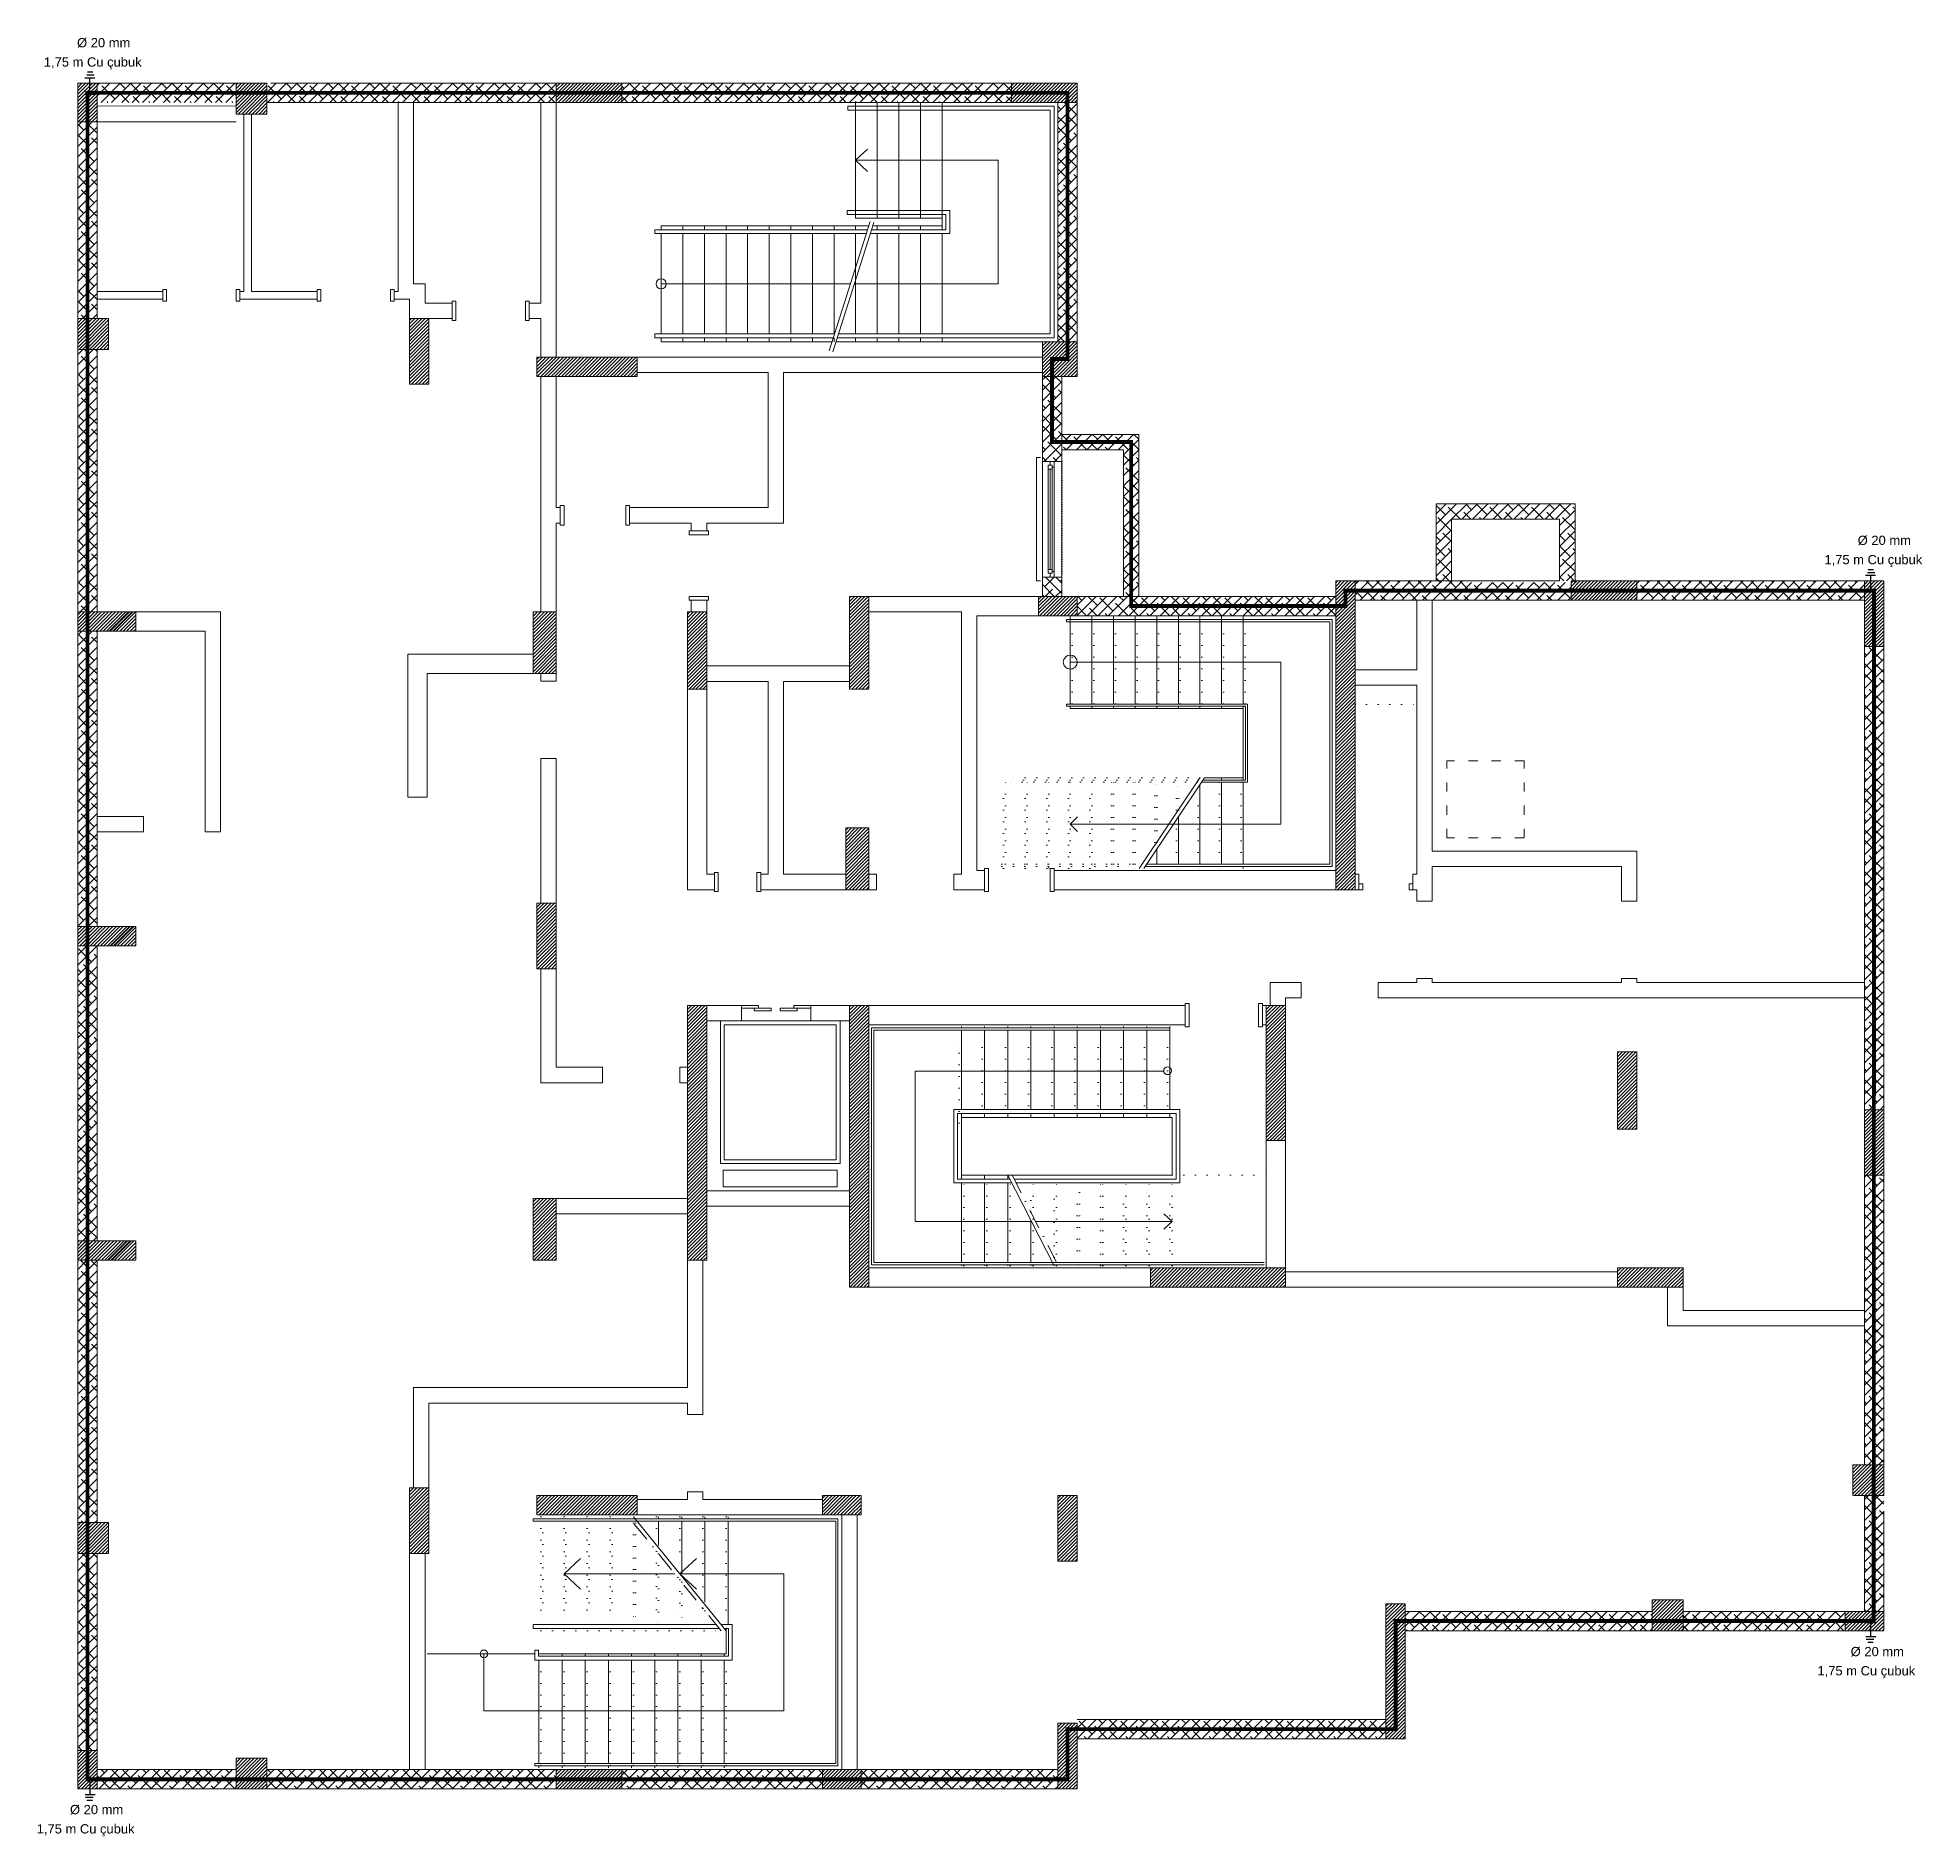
# Model space of a CAD drawing. Header units: millimetres. Extents: x 3395 to 31170, y 2853 to 7104.
# Drawn here: x 4989 to 7431, y 4288 to 6618 of the extents above; entities that cross this region are included whole.
import ezdxf

# ---------------------------------------------------------------- set-up
doc = ezdxf.new("R2010")
doc.units = ezdxf.units.MM
for name, pattern in [('ACAD_ISO02W100', [15, 12, -3]), ('ACAD_ISO03W100', [30, 12, -18]), ('ACAD_ISO07W100', [3, 0, -3]), ('DASHDOTX2', [50.8, 25.4, -12.7, 0, -12.7])]:
    doc.linetypes.add(name, pattern=pattern)
doc.layers.add('Duvar', color=7, linetype='Continuous', lineweight=20)
doc.layers.add('TR', color=252, linetype='Continuous', lineweight=5)
for name, color, linetype in [('Tarama', 42, 'Continuous'), ('TopraklamaY.', 3, 'ACAD_ISO02W100'), ('YazılarY.', 7, 'Continuous')]:
    doc.layers.add(name, color=color, linetype=linetype)
doc.styles.add('TXTX', font='arial.ttf')
pattern_1 = [(45, (-98101.065, 149597.952), (-6.7351921, 6.7351921), []), (135, (-98101.065, 149597.952), (-20.20557627, 6.7351921), [23.8125, -14.2875])]
pattern_2 = [(45, (12228.046, 21975.931), (-6.735192, 6.735192), []), (135, (12228.046, 21975.931), (-20.2055763, 6.735192), [23.8125, -14.2875])]
pattern_3 = [(45, (12228.046, 21975.931), (-6.735192, 6.735192), []), (135, (12228.046, 21975.931), (-20.2055763, 6.735192), [23.8125, -14.2875])]

msp = doc.modelspace()

# ---------------------------------------------------------------- texts
at = {"layer": 'YazılarY.', "style": 'TXTX'}
for s, p in [('%%C 20 mm', (5039.8, 6605.8)), ('1,75 m Cu çubuk ', (4996.7, 6580.8)), ('%%C 20 mm', (7347, 5961.1)), ('1,75 m Cu çubuk ', (7303.9, 5936.1)), ('%%C 20 mm', (7337.9, 4521.4)), ('1,75 m Cu çubuk ', (7294.8, 4496.5)), ('%%C 20 mm', (5030.6, 4316.7)), ('1,75 m Cu çubuk ', (4987.5, 4291.7))]:
    msp.add_text(s, height=12, dxfattribs=at).set_placement(p)

# ---------------------------------------------------------------- hatches: boundary and pattern name
at = {"layer": 'TR'}
h = msp.add_hatch(dxfattribs=at)
h.set_pattern_fill('ANSI38', color=256, scale=3)
h.set_pattern_definition(pattern_3)
h.paths.add_polyline_path([(5245.7, 6534.4), (5245.7, 6559.4), (5065.7, 6559.4), (5065.7, 6534.4)])
h = msp.add_hatch(dxfattribs=at)
h.set_pattern_fill('ANSI38', color=256, scale=3)
h.set_pattern_definition(pattern_3)
h.paths.add_polyline_path([(5640.7, 6534.4), (5660.6, 6534.4), (5660.6, 6559.4), (5610.7, 6559.4), (5290.7, 6559.4), (5285.6, 6559.4), (5285.6, 6534.4), (5455.7, 6534.4), (5475.7, 6534.4)])
h = msp.add_hatch(dxfattribs=at)
h.set_pattern_fill('ANSI38', color=256, scale=3)
h.set_pattern_definition(pattern_3)
h.paths.add_polyline_path([(5745.7, 6559.4), (5745.7, 6534.4), (6250.6, 6534.4), (6250.6, 6559.4)])
h = msp.add_hatch(dxfattribs=at)
h.set_pattern_fill('ANSI38', color=256, scale=3)
h.set_pattern_definition(pattern_3)
h.paths.add_polyline_path([(6310.6, 6534.4), (6310.6, 6224.4), (6335.6, 6224.4), (6335.6, 6534.4)])
h = msp.add_hatch(dxfattribs=at)
h.set_pattern_fill('ANSI38', color=256, scale=3)
h.set_pattern_definition(pattern_3)
h.paths.add_polyline_path([(5040.7, 6254.4), (5065.7, 6254.4), (5065.7, 6279.4), (5065.7, 6289.4), (5065.7, 6509.4), (5040.7, 6509.4)])
h = msp.add_hatch(dxfattribs=at)
h.set_pattern_fill('ANSI38', color=256, scale=3)
h.set_pattern_definition(pattern_2)
h.paths.add_polyline_path([(5040.7, 5849.4), (5040.7, 5466.9), (5065.7, 5466.9), (5065.7, 5849.4)])
h.paths.add_polyline_path([(5040.7, 6214.4), (5040.7, 6194.4), (5040.7, 5874.4), (5065.7, 5874.4), (5065.7, 6194.4), (5065.7, 6214.4)])
h = msp.add_hatch(dxfattribs=at)
h.set_pattern_fill('ANSI38', color=256, scale=3)
h.set_pattern_definition(pattern_1)
h.paths.add_polyline_path([(6315.6, 6179.4), (6290.6, 6179.4), (6290.6, 6069.4), (6315.6, 6069.4)])
h = msp.add_hatch(dxfattribs=at)
h.set_pattern_fill('ANSI38', color=256, scale=3)
h.set_pattern_definition(pattern_1)
h.paths.add_polyline_path([(6415.6, 6104.4), (6315.6, 6104.4), (6315.6, 6084.4), (6395.6, 6084.4), (6395.6, 5894.4), (6415.6, 5894.4)])
h.paths.add_polyline_path([(6395.9, 5910.3), (6415.6, 5910.3), (6415.6, 5931.6), (6395.9, 5931.6)], flags=24)
h.paths.add_polyline_path([(6365.8, 6084.6), (6365.8, 6104.4), (6344.4, 6104.4), (6344.4, 6084.6)], flags=24)
h = msp.add_hatch(dxfattribs=at)
h.set_pattern_fill('ANSI38', color=256, scale=3)
h.set_pattern_definition([(45, (12228.046, 21975.931), (-6.735192, 6.735192), []), (135, (12228.046, 21975.931), (-20.2055763, 6.735192), [23.8125, -14.2875])])
h.paths.add_polyline_path([(6820.7, 5914.4), (6820.7, 5994.4), (6960.7, 5994.4), (6960.7, 5914.4), (6961.1, 5914.4), (6980.7, 5914.4), (6980.7, 5917.4), (6980.7, 6014.4), (6800.7, 6014.4), (6800.7, 5917.4), (6800.7, 5914.4)])
h = msp.add_hatch(dxfattribs=at)
h.set_pattern_fill('ANSI38', color=256, scale=3, angle=-90)
h.set_pattern_definition([(315, (22397.21, 336.975), (6.735192, 6.735192), []), (45, (22397.21, 336.975), (6.735192, 20.2055763), [23.8125, -14.2875])])
h.paths.add_polyline_path([(6290.6, 5894.4), (6315.6, 5894.4), (6315.6, 5919.1), (6315.6, 5919.4), (6305.6, 5919.4), (6300.6, 5919.4), (6290.6, 5919.4)])
h = msp.add_hatch(dxfattribs=at)
h.set_pattern_fill('ANSI38', color=256, scale=3)
h.set_pattern_definition(pattern_2)
h.paths.add_polyline_path([(6840.7, 5889.4), (6840.7, 5914.4), (6696.1, 5914.4), (6695.7, 5914.4), (6695.7, 5889.4), (6775.6, 5889.4), (6795.7, 5889.4)])
h = msp.add_hatch(dxfattribs=at)
h.set_pattern_fill('ANSI38', color=256, scale=3)
h.set_pattern_definition(pattern_3)
h.paths.add_polyline_path([(6840.7, 5914.4), (6840.7, 5904.4), (6840.7, 5899.4), (6840.7, 5889.4), (6975.7, 5889.4), (6975.7, 5914.4), (6960.7, 5914.4)])
h.paths.add_polyline_path([(6975.7, 5914.4), (6986.8, 5912.5), (6735.4, 5912.5), (6735.4, 5914.4)])
h = msp.add_hatch(dxfattribs=at)
h.set_pattern_fill('ANSI38', color=256, scale=3)
h.set_pattern_definition(pattern_3)
h.paths.add_polyline_path([(7355.7, 5889.4), (7355.7, 5914.4), (7060.7, 5914.4), (7060.7, 5889.4)])
h = msp.add_hatch(dxfattribs=at)
h.set_pattern_fill('ANSI38', color=256, scale=3)
h.set_pattern_definition(pattern_1)
h.paths.add_polyline_path([(6670.7, 5894.4), (6335.6, 5894.4), (6335.6, 5869.4), (6670.7, 5869.4)])
h.paths.add_polyline_path([(6365.8, 5872.3), (6365.8, 5892.1), (6344.4, 5892.1), (6344.4, 5872.3)], flags=24)
h.paths.add_polyline_path([(6654.8, 5872.3), (6654.8, 5892.1), (6633.4, 5892.1), (6633.4, 5872.3)], flags=24)
h = msp.add_hatch(dxfattribs=at)
h.set_pattern_fill('ANSI38', color=256, scale=3)
h.set_pattern_definition(pattern_3)
h.paths.add_polyline_path([(7380.7, 5829.4), (7355.7, 5829.4), (7355.7, 5394.4), (7355.7, 5374.4), (7355.7, 5369.6), (7380.7, 5369.6)])
h.paths.add_polyline_path([(7380.7, 5369.6), (7355.7, 5369.6), (7355.7, 5229.4), (7380.7, 5229.4)])
h = msp.add_hatch(dxfattribs=at)
h.set_pattern_fill('ANSI38', color=256, scale=3)
h.set_pattern_definition([(45, (12238.046, 21975.931), (-6.735192, 6.735192), []), (135, (12238.046, 21975.931), (-20.2055763, 6.735192), [23.8125, -14.2875])])
h.paths.add_polyline_path([(5065.7, 5344.4), (5065.7, 5364.4), (5065.7, 5441.9), (5040.7, 5441.9), (5040.7, 5059.4), (5065.7, 5059.4)])
h = msp.add_hatch(dxfattribs=at)
h.set_pattern_fill('ANSI38', color=256, scale=3)
h.set_pattern_definition(pattern_3)
h.paths.add_polyline_path([(7355.7, 5144.4), (7355.7, 5019.4), (7355.7, 4999.4), (7355.7, 4769.4), (7380.7, 4769.4), (7380.7, 5144.4)])
h = msp.add_hatch(dxfattribs=at)
h.set_pattern_fill('ANSI38', color=256, scale=3)
h.set_pattern_definition(pattern_3)
h.paths.add_polyline_path([(5040.7, 4694.4), (5065.7, 4694.4), (5065.7, 5034.4), (5040.7, 5034.4)])
h = msp.add_hatch(dxfattribs=at)
h.set_pattern_fill('ANSI38', color=256, scale=3)
h.set_pattern_definition(pattern_3)
h.paths.add_polyline_path([(7355.7, 4579.4), (7356.1, 4579.4), (7380.7, 4579.4), (7380.7, 4709.8), (7380.7, 4729.4), (7355.7, 4729.4), (7355.7, 4579.4)])
h.paths.add_polyline_path([(7355.7, 4579.4), (7355.7, 4579.4)], flags=16)
h = msp.add_hatch(dxfattribs=at)
h.set_pattern_fill('ANSI38', color=256, scale=3)
h.set_pattern_definition(pattern_3)
h.paths.add_polyline_path([(5040.7, 4399.4), (5065.7, 4399.4), (5065.7, 4654.4), (5040.7, 4654.4), (5040.7, 4399.4)])
h = msp.add_hatch(dxfattribs=at)
h.set_pattern_fill('ANSI38', color=256, scale=3)
h.set_pattern_definition(pattern_2)
h.paths.add_polyline_path([(7080.7, 4554.4), (7080.7, 4579.4), (6760.7, 4579.4), (6760.7, 4554.4)])
h = msp.add_hatch(dxfattribs=at)
h.set_pattern_fill('ANSI38', color=256, scale=3)
h.set_pattern_definition(pattern_3)
h.paths.add_polyline_path([(7330.7, 4579.4), (7120.7, 4579.4), (7120.7, 4554.4), (7330.7, 4554.4)])
h = msp.add_hatch(dxfattribs=at)
h.set_pattern_fill('ANSI38', color=256, scale=3)
h.set_pattern_definition([(45, (12228.046, 21985.931), (-6.735192, 6.735192), []), (135, (12228.046, 21985.931), (-20.2055763, 6.735192), [23.8125, -14.2875])])
h.paths.add_polyline_path([(6335.6, 4439.4), (6335.6, 4414.4), (6735.7, 4414.4), (6735.7, 4439.4)])
h = msp.add_hatch(dxfattribs=at)
h.set_pattern_fill('ANSI38', color=256, scale=3)
h.set_pattern_definition(pattern_3)
h.paths.add_polyline_path([(5065.7, 4349.4), (5245.7, 4349.4), (5245.7, 4374.4), (5065.7, 4374.4), (5065.7, 4374.1), (5065.7, 4349.4)])
h = msp.add_hatch(dxfattribs=at)
h.set_pattern_fill('ANSI38', color=256, scale=3)
h.set_pattern_definition(pattern_3)
h.paths.add_polyline_path([(5470.7, 4374.4), (5285.6, 4374.4), (5285.6, 4349.4), (5290.4, 4349.4), (5610.9, 4349.4), (5660.6, 4349.4), (5660.6, 4374.4), (5490.7, 4374.4)])
h = msp.add_hatch(dxfattribs=at)
h.set_pattern_fill('ANSI38', color=256, scale=3)
h.set_pattern_definition(pattern_3)
h.paths.add_polyline_path([(5745.7, 4349.4), (6005.6, 4349.4), (6005.6, 4374.4), (5745.7, 4374.4)])
h = msp.add_hatch(dxfattribs=at)
h.set_pattern_fill('ANSI38', color=256, scale=3)
h.set_pattern_definition(pattern_3)
h.paths.add_polyline_path([(6055.6, 4349.4), (6310.6, 4349.4), (6310.6, 4374.4), (6055.6, 4374.4)])

# ---------------------------------------------------------------- linework, layer by layer
at = {"layer": 'Duvar', "color": 254, "ltscale": 2}
for p, q in [((5040.7, 6234.4), (5040.7, 6559.4)), ((5250.7, 6559.4), (5040.7, 6559.4)), ((5660.6, 6559.4), (5290.7, 6559.4)), ((5690.7, 6559.4), (6310.6, 6559.4)), ((5065.7, 6254.4), (5065.7, 6534.4)), ((5660.6, 6534.4), (5285.6, 6534.4)), ((5640.7, 6274.4), (5640.7, 6534.4)), ((5660.6, 6204.4), (5660.6, 6534.4)), ((5690.7, 6534.4), (6310.6, 6534.4)), ((6048.6, 6384.4), (6048.6, 6534.4)), ((6250.6, 6534.4), (6048.6, 6534.4)), ((6076.6, 6384.4), (6076.6, 6534.4)), ((6104.6, 6384.4), (6104.6, 6534.4)), ((6132.6, 6384.4), (6132.6, 6534.4)), ((6160.6, 6369.4), (6160.6, 6534.4)), ((6310.6, 6224.4), (6310.6, 6534.4)), ((6335.6, 6204.4), (6335.6, 6534.4)), ((5245.7, 6509.4), (5065.7, 6509.4)), ((6048.6, 6459.4), (6063.9, 6473.9)), ((6048.6, 6459.4), (6233.4, 6459.4)), ((6048.6, 6459.4), (6063.9, 6444.8)), ((6233.4, 6299.4), (6233.4, 6459.4)), ((5796.6, 6369.4), (5796.6, 6374.4)), ((6065.4, 6374.4), (5796.6, 6374.4)), ((5824.6, 6369.4), (5824.6, 6374.4)), ((5852.6, 6369.4), (5852.6, 6374.4)), ((5880.6, 6369.4), (5880.6, 6374.4)), ((5908.6, 6369.4), (5908.6, 6374.4)), ((5936.6, 6369.4), (5936.6, 6374.4)), ((5964.6, 6369.4), (5964.6, 6374.4)), ((5992.6, 6369.4), (5992.6, 6374.4)), ((6067.3, 6380.3), (6014.1, 6212.6)), ((6072.1, 6378.8), (6018.9, 6211.1)), ((6020.6, 6369.4), (6020.6, 6374.4)), ((6048.6, 6384.4), (6160.6, 6384.4)), ((6048.6, 6369.4), (6048.6, 6374.4)), ((6160.6, 6374.4), (6070.7, 6374.4)), ((6076.6, 6369.4), (6076.6, 6374.4)), ((6104.6, 6369.4), (6104.6, 6374.4)), ((6132.6, 6369.4), (6132.6, 6374.4)), ((5796.6, 6234.4), (5796.6, 6364.4)), ((5824.6, 6234.4), (5824.6, 6364.4)), ((5852.6, 6234.4), (5852.6, 6364.4)), ((5880.6, 6234.4), (5880.6, 6364.4)), ((5908.6, 6234.4), (5908.6, 6364.4)), ((5936.6, 6234.4), (5936.6, 6364.4)), ((5964.6, 6234.4), (5964.6, 6364.4)), ((5992.6, 6234.4), (5992.6, 6364.4)), ((6020.6, 6234.4), (6020.6, 6364.4)), ((6048.6, 6234.4), (6048.6, 6364.4)), ((6076.6, 6234.4), (6076.6, 6364.4)), ((6104.6, 6234.4), (6104.6, 6364.4)), ((6132.6, 6234.4), (6132.6, 6364.4)), ((6160.6, 6234.4), (6160.6, 6364.4)), ((5796.6, 6299.4), (6041.6, 6299.4)), ((6046.9, 6299.4), (6233.4, 6299.4)), ((5525.7, 6274.4), (5490.7, 6274.4)), ((5525.7, 6254.4), (5495.7, 6254.4)), ((5525.7, 6274.4), (5525.7, 6254.4)), ((5640.7, 6274.4), (5625.7, 6274.4)), ((5625.7, 6274.4), (5625.7, 6254.4)), ((5640.7, 6254.4), (5625.7, 6254.4)), ((5640.7, 6204.4), (5640.7, 6254.4)), ((5796.6, 6224.4), (5796.6, 6229.4)), ((5824.6, 6224.4), (5824.6, 6229.4)), ((5852.6, 6224.4), (5852.6, 6229.4)), ((5880.6, 6224.4), (5880.6, 6229.4)), ((5908.6, 6224.4), (5908.6, 6229.4)), ((5936.6, 6224.4), (5936.6, 6229.4)), ((5964.6, 6224.4), (5964.6, 6229.4)), ((5992.6, 6224.4), (5992.6, 6229.4)), ((6020.6, 6224.4), (6020.6, 6229.4)), ((6048.6, 6224.4), (6048.6, 6229.4)), ((6076.6, 6224.4), (6076.6, 6229.4)), ((6104.6, 6224.4), (6104.6, 6229.4)), ((6132.6, 6224.4), (6132.6, 6229.4)), ((6160.6, 6224.4), (6160.6, 6229.4)), ((5040.7, 6214.4), (5040.7, 5874.4)), ((5065.7, 6214.4), (5065.7, 5874.4)), ((6017.9, 6224.4), (5796.6, 6224.4)), ((6290.6, 6224.4), (6023.1, 6224.4)), ((5640.7, 5874.4), (5640.7, 6179.4)), ((5660.6, 6079.4), (5660.6, 6179.4)), ((6290.6, 6179.4), (6290.6, 5894.4)), ((6315.6, 6179.4), (6315.6, 5894.4)), ((6315.6, 6104.4), (6415.6, 6104.4)), ((6315.6, 6084.4), (6395.6, 6084.4)), ((6395.6, 5894.4), (6395.6, 6084.4)), ((6415.6, 5894.4), (6415.6, 6104.4)), ((5660.6, 6009.4), (5660.6, 6079.4)), ((6315.6, 6069.4), (6290.6, 6069.4)), ((6800.7, 5914.4), (6800.7, 6014.4)), ((6800.7, 6014.4), (6980.7, 6014.4)), ((6980.7, 5914.4), (6980.7, 6014.4)), ((6820.7, 5914.4), (6820.7, 5994.4)), ((6820.7, 5994.4), (6960.7, 5994.4)), ((6960.7, 5914.4), (6960.7, 5994.4)), ((6315.6, 5919.4), (6290.6, 5919.4)), ((6695.7, 5914.4), (6940.7, 5914.4)), ((6940.7, 5914.4), (6960.7, 5914.4)), ((7060.7, 5914.4), (7355.7, 5914.4)), ((6695.7, 5889.4), (6940.7, 5889.4)), ((6940.7, 5889.4), (6979, 5889.4)), ((7060.7, 5889.4), (7355.7, 5889.4)), ((5225.7, 5874.4), (5115.7, 5874.4)), ((5225.7, 5589.4), (5225.7, 5874.4)), ((6185.7, 5534.4), (6185.7, 5874.4)), ((6205.7, 5539.4), (6205.7, 5869.4)), ((5040.7, 5849.4), (5040.7, 5466.9)), ((5065.7, 5849.4), (5065.7, 5466.9)), ((5205.7, 5849.4), (5115.7, 5849.4)), ((5205.7, 5849.4), (5205.7, 5589.4)), ((5640.7, 5794.4), (5640.7, 5784.4)), ((5660.6, 5794.4), (5660.6, 5784.4)), ((5640.7, 5784.4), (5660.6, 5784.4)), ((5830.6, 5776.8), (5830.6, 5514.4)), ((5855.6, 5534.4), (5855.6, 5774.4)), ((5640.7, 5684.4), (5640.7, 5496.9)), ((5640.7, 5684.4), (5660.6, 5684.4)), ((5660.6, 5684.4), (5660.6, 5496.9)), ((5065.7, 5609.4), (5125.7, 5609.4)), ((5125.7, 5609.4), (5125.7, 5589.4)), ((5065.7, 5589.4), (5125.7, 5589.4)), ((5205.7, 5589.4), (5225.7, 5589.4)), ((6795.7, 5564.4), (7060.7, 5564.4)), ((6795.7, 5544.4), (7040.7, 5544.4)), ((7040.7, 5544.4), (7040.7, 5499.4)), ((7060.7, 5564.4), (7060.7, 5499.4)), ((5855.6, 5534.4), (5865.6, 5534.4)), ((5865.6, 5514.4), (5865.6, 5534.4)), ((5925.6, 5534.4), (5935.2, 5534.4)), ((5925.6, 5534.4), (5925.6, 5514.4)), ((5955.2, 5534.4), (6035.7, 5534.4)), ((6065.7, 5534.4), (6075.7, 5534.4)), ((6075.7, 5534.4), (6075.7, 5514.4)), ((6175.7, 5534.4), (6185.7, 5534.4)), ((6175.7, 5534.4), (6175.7, 5514.4)), ((6205.7, 5539.4), (6215.7, 5539.4)), ((6215.7, 5539.4), (6215.7, 5514.4)), ((6305.7, 5539.4), (6305.7, 5514.4)), ((6305.7, 5539.4), (6670.7, 5539.4)), ((6695.7, 5534.4), (6700.7, 5534.4)), ((6770.7, 5534.4), (6775.6, 5534.4)), ((5830.6, 5514.4), (5865.6, 5514.4)), ((5925.6, 5514.4), (6040.7, 5514.4)), ((6065.7, 5514.4), (6075.7, 5514.4)), ((6175.7, 5514.4), (6215.7, 5514.4)), ((6305.7, 5514.4), (6670.7, 5514.4)), ((6670.7, 5514.4), (6695.7, 5514.4)), ((6695.7, 5514.4), (6700.7, 5514.4)), ((6770.7, 5514.4), (6775.6, 5514.4)), ((6795.7, 5499.4), (6775.6, 5499.4)), ((7040.7, 5499.4), (7060.7, 5499.4)), ((5040.7, 5441.9), (5040.7, 5059.4)), ((5065.7, 5441.9), (5065.7, 5059.4)), ((5640.7, 5411.9), (5640.7, 5264.4)), ((5660.6, 5411.9), (5660.6, 5284.4)), ((6795.7, 5399.4), (6775.6, 5399.4)), ((7040.7, 5399.4), (7040.7, 5394.4)), ((7040.7, 5399.4), (7060.7, 5399.4)), ((7060.7, 5399.4), (7060.7, 5394.4)), ((6585.7, 5364.4), (6585.7, 5394.4)), ((6625.7, 5394.4), (6585.7, 5394.4)), ((6605.6, 5364.4), (6605.6, 5374.4)), ((6625.7, 5374.4), (6605.6, 5374.4)), ((6625.7, 5394.4), (6625.7, 5374.4)), ((6775.6, 5394.4), (6725.7, 5394.4)), ((6725.7, 5394.4), (6725.7, 5374.4)), ((7355.7, 5374.4), (6725.7, 5374.4)), ((6795.7, 5394.4), (7040.7, 5394.4)), ((7060.7, 5394.4), (7355.7, 5394.4)), ((5855.6, 5364.4), (5900.6, 5364.4)), ((5990.6, 5364.4), (6040.7, 5364.4)), ((6065.7, 5364.4), (6475.7, 5364.4)), ((6475.7, 5339.4), (6475.7, 5364.3)), ((5855.6, 5344.4), (5900.6, 5344.4)), ((5990.6, 5344.4), (6040.7, 5344.4)), ((6065.7, 5339.4), (6475.7, 5339.4)), ((5720.7, 5284.4), (5660.6, 5284.4)), ((5720.7, 5264.4), (5720.7, 5284.4)), ((5830.6, 5284.4), (5820.7, 5284.4)), ((5820.7, 5264.4), (5820.7, 5284.4)), ((5720.7, 5264.4), (5640.7, 5264.4)), ((5830.6, 5264.4), (5820.7, 5264.4)), ((6580.6, 5189.4), (6580.6, 5024.4)), ((6605.6, 5189.4), (6605.6, 5024.4)), ((5040.7, 4694.4), (5040.7, 5034.4)), ((5065.7, 4694.4), (5065.7, 5034.4)), ((6065.7, 5024.4), (6580.6, 5024.4)), ((7035.7, 5019.4), (6605.6, 5019.4)), ((6065.7, 4999.4), (6580.6, 4999.4)), ((6065.7, 4999.4), (6580.6, 4999.4)), ((6605.6, 4999.4), (7035.7, 4999.4)), ((7100.7, 4999.4), (7100.7, 4949.4)), ((7120.7, 4999.4), (7120.7, 4969.4)), ((7120.7, 4969.4), (7355.7, 4969.4)), ((7100.7, 4949.4), (7355.7, 4949.4)), ((5765.7, 4724.4), (5830.6, 4724.4)), ((5850.6, 4724.4), (6005.6, 4724.4)), ((7355.7, 4729.4), (7355.7, 4579.4)), ((5765.7, 4704.4), (6030.7, 4704.4)), ((5793.2, 4701.9), (5793.2, 4699.4)), ((5793.2, 4696.4), (5793.2, 4665)), ((5823.2, 4701.9), (5823.2, 4699.4)), ((5823.2, 4696.4), (5823.2, 4628.1)), ((5853.2, 4701.9), (5853.2, 4699.4)), ((5853.2, 4696.4), (5853.2, 4591.2)), ((5883.2, 4701.9), (5883.2, 4699.4)), ((5883.2, 4696.4), (5883.2, 4562.4)), ((6030.7, 4704.4), (6030.7, 4374.4)), ((6050.7, 4704.4), (6050.7, 4374.4)), ((7380.7, 4709.4), (7380.7, 4554.4)), ((5040.7, 4369.4), (5040.7, 4654.4)), ((5065.7, 4374.4), (5065.7, 4654.4)), ((5470.7, 4654.4), (5470.7, 4374.4)), ((5490.7, 4654.4), (5490.7, 4374.4)), ((7120.7, 4579.4), (7355.7, 4579.4)), ((5880.6, 4557.4), (5880.6, 4554.4)), ((5880.6, 4557.4), (5880.6, 4524.4)), ((7120.7, 4554.4), (7380.7, 4554.4)), ((5632.7, 4524.4), (5493.2, 4524.4)), ((5640.7, 4524.4), (5637.7, 4524.4)), ((5640.7, 4524.4), (5880.6, 4524.4)), ((5668.2, 4524.4), (5668.2, 4521.4)), ((5698.2, 4524.4), (5698.2, 4521.4)), ((5728.2, 4524.4), (5728.2, 4521.4)), ((5758.2, 4524.4), (5758.2, 4521.4)), ((5788.2, 4524.4), (5788.2, 4521.4)), ((5818.2, 4524.4), (5818.2, 4521.4)), ((5848.2, 4524.4), (5848.2, 4521.4)), ((5878.2, 4524.4), (5878.2, 4521.4)), ((5638.2, 4516.4), (5638.2, 4382.4)), ((5668.2, 4516.4), (5668.2, 4382.4)), ((5698.2, 4516.4), (5698.2, 4382.4)), ((5728.2, 4516.4), (5728.2, 4382.4)), ((5758.2, 4516.4), (5758.2, 4382.4)), ((5788.2, 4516.4), (5788.2, 4382.4)), ((5818.2, 4516.4), (5818.2, 4382.4)), ((5848.2, 4516.4), (5848.2, 4382.4)), ((5878.2, 4516.4), (5878.2, 4382.4)), ((5245.7, 4374.4), (5065.7, 4374.4)), ((5285.6, 4374.4), (6310.6, 4374.4)), ((5638.2, 4379.4), (5638.2, 4376.9)), ((5668.2, 4379.4), (5668.2, 4376.9)), ((5690.7, 4374.4), (6310.6, 4374.4)), ((5698.2, 4379.4), (5698.2, 4376.9)), ((5728.2, 4379.4), (5728.2, 4376.9)), ((5758.2, 4379.4), (5758.2, 4376.9)), ((5788.2, 4379.4), (5788.2, 4376.9)), ((5818.2, 4379.4), (5818.2, 4376.9)), ((5848.2, 4379.4), (5848.2, 4376.9)), ((5878.2, 4379.4), (5878.2, 4376.9)), ((5040.7, 4369.4), (5040.7, 4349.4)), ((5250.7, 4349.4), (5040.7, 4349.4)), ((5285.6, 4349.4), (5660.6, 4349.4)), ((5690.7, 4349.4), (6310.6, 4349.4))]:
    msp.add_line(p, q, dxfattribs=at)
at = {"layer": 'Duvar', "color": 254, "linetype": 'Continuous'}
for p, q in [((5040.7, 6559.4), (5040.7, 6509.4)), ((5040.7, 6559.4), (5065.7, 6559.4)), ((5065.7, 6559.4), (5065.7, 6509.4)), ((5245.7, 6559.4), (5245.7, 6519.4)), ((5245.7, 6559.4), (5285.6, 6559.4)), ((5285.6, 6559.4), (5285.6, 6519.4)), ((5660.6, 6559.4), (5660.6, 6534.4)), ((5660.6, 6559.4), (5745.7, 6559.4)), ((5745.7, 6559.4), (5745.7, 6534.4)), ((6250.6, 6559.4), (6250.6, 6534.4)), ((6250.6, 6559.4), (6335.6, 6559.4)), ((6335.6, 6559.4), (6335.6, 6534.4)), ((5660.6, 6534.4), (5745.7, 6534.4)), ((6250.6, 6534.4), (6335.6, 6534.4)), ((5040.7, 6509.4), (5065.7, 6509.4)), ((5245.7, 6519.4), (5285.6, 6519.4)), ((5040.7, 6254.4), (5080.7, 6254.4)), ((5040.7, 6254.4), (5040.7, 6214.4)), ((5080.7, 6254.4), (5080.7, 6214.4)), ((5470.7, 6254.4), (5495.7, 6254.4)), ((5470.7, 6254.4), (5470.7, 6169.4)), ((5495.7, 6254.4), (5495.7, 6169.4)), ((5040.7, 6214.4), (5080.7, 6214.4)), ((5635.7, 6204.4), (5765.7, 6204.4)), ((5635.7, 6204.4), (5635.7, 6179.4)), ((5765.7, 6204.4), (5765.7, 6179.4)), ((5635.7, 6179.4), (5765.7, 6179.4)), ((5470.7, 6169.4), (5495.7, 6169.4)), ((6670.7, 5914.4), (6695.7, 5914.4)), ((6670.7, 5914.4), (6670.7, 5514.4)), ((6695.7, 5914.4), (6695.7, 5514.4)), ((6975.7, 5914.4), (7060.7, 5914.4)), ((6975.7, 5914.4), (6975.7, 5889.4)), ((7060.7, 5914.4), (7060.7, 5889.4)), ((7355.7, 5914.4), (7380.7, 5914.4)), ((7355.7, 5914.4), (7355.7, 5829.4)), ((7380.7, 5914.4), (7380.7, 5829.4)), ((6040.7, 5894.4), (6065.7, 5894.4)), ((6040.7, 5894.4), (6040.7, 5774.4)), ((6065.7, 5894.4), (6065.7, 5774.4)), ((6285.6, 5894.4), (6335.6, 5894.4)), ((6285.6, 5894.4), (6285.6, 5869.4)), ((6335.6, 5894.4), (6335.6, 5869.4)), ((6975.7, 5889.4), (7060.7, 5889.4)), ((5040.7, 5874.4), (5125.7, 5874.4)), ((5040.7, 5874.4), (5040.7, 5849.4)), ((5115.7, 5874.4), (5115.7, 5849.4)), ((5630.7, 5874.4), (5660.6, 5874.4)), ((5630.7, 5874.4), (5630.7, 5794.4)), ((5660.6, 5874.4), (5660.6, 5794.4)), ((5830.6, 5874.4), (5855.6, 5874.4)), ((5830.6, 5874.4), (5830.6, 5774.4)), ((5855.6, 5874.4), (5855.6, 5774.4)), ((6285.6, 5869.4), (6335.6, 5869.4)), ((5040.7, 5849.4), (5125.7, 5849.4)), ((7355.7, 5829.4), (7380.7, 5829.4)), ((5630.7, 5794.4), (5660.6, 5794.4)), ((5830.6, 5774.4), (5855.6, 5774.4)), ((6040.7, 5774.4), (6065.7, 5774.4)), ((6035.7, 5594.4), (6065.7, 5594.4)), ((6035.7, 5594.4), (6035.7, 5514.4)), ((6065.7, 5594.4), (6065.7, 5514.4)), ((5635.7, 5496.9), (5660.6, 5496.9)), ((5635.7, 5496.9), (5635.7, 5411.9)), ((5660.6, 5496.9), (5660.6, 5411.9)), ((6035.7, 5514.4), (6065.7, 5514.4)), ((6670.7, 5514.4), (6695.7, 5514.4)), ((5040.7, 5466.9), (5115.7, 5466.9)), ((5040.7, 5466.9), (5040.7, 5441.9)), ((5115.7, 5466.9), (5115.7, 5441.9)), ((5040.7, 5441.9), (5115.7, 5441.9)), ((5635.7, 5411.9), (5660.6, 5411.9)), ((5830.6, 5364.4), (5855.6, 5364.4)), ((5830.6, 5364.4), (5830.6, 5034.4)), ((5855.6, 5364.4), (5855.6, 5034.4)), ((5900.6, 5344.4), (5900.6, 5364.4)), ((5990.6, 5344.4), (5990.6, 5364.4)), ((6040.7, 5364.4), (6065.7, 5364.4)), ((6040.7, 5364.4), (6040.7, 4999.4)), ((6065.7, 5364.4), (6065.7, 4999.4)), ((6580.6, 5364.4), (6605.6, 5364.4)), ((6580.6, 5364.4), (6580.6, 5189.4)), ((6605.6, 5364.4), (6605.6, 5189.4)), ((7035.7, 5304.4), (7060.7, 5304.4)), ((7035.7, 5304.4), (7035.7, 5204.4)), ((7060.7, 5304.4), (7060.7, 5204.4)), ((7355.7, 5229.4), (7380.7, 5229.4)), ((7355.7, 5229.4), (7355.7, 5144.4)), ((7380.7, 5229.4), (7380.7, 5144.4)), ((7035.7, 5204.4), (7060.7, 5204.4)), ((6580.6, 5189.4), (6605.6, 5189.4)), ((7355.7, 5144.4), (7380.7, 5144.4)), ((5630.7, 5114.4), (5660.6, 5114.4)), ((5630.7, 5114.4), (5630.7, 5034.4)), ((5660.6, 5114.4), (5660.6, 5034.4)), ((5040.7, 5059.4), (5115.7, 5059.4)), ((5040.7, 5059.4), (5040.7, 5034.4)), ((5115.7, 5059.4), (5115.7, 5034.4)), ((5040.7, 5034.4), (5115.7, 5034.4)), ((5630.7, 5034.4), (5660.6, 5034.4)), ((5830.6, 5034.4), (5855.6, 5034.4)), ((6430.7, 5024.4), (6605.6, 5024.4)), ((6430.7, 5024.4), (6430.7, 4999.4)), ((6605.6, 5024.4), (6605.6, 4999.4)), ((7035.7, 5024.4), (7120.7, 5024.4)), ((7035.7, 5024.4), (7035.7, 4999.4)), ((7120.7, 5024.4), (7120.7, 4999.4)), ((6040.7, 4999.4), (6065.7, 4999.4)), ((6430.7, 4999.4), (6605.6, 4999.4)), ((7035.7, 4999.4), (7120.7, 4999.4)), ((7340.7, 4769.4), (7380.7, 4769.4)), ((7340.7, 4769.4), (7340.7, 4729.4)), ((7380.7, 4769.4), (7380.7, 4729.4)), ((5470.7, 4739.4), (5495.7, 4739.4)), ((5470.7, 4739.4), (5470.7, 4654.4)), ((5495.7, 4739.4), (5495.7, 4654.4)), ((5635.7, 4729.4), (5765.7, 4729.4)), ((5635.7, 4729.4), (5635.7, 4704.4)), ((5765.7, 4729.4), (5765.7, 4704.4)), ((6005.7, 4729.4), (6055.7, 4729.4)), ((6005.7, 4729.4), (6005.7, 4704.4)), ((6055.7, 4729.4), (6055.7, 4704.4)), ((7340.7, 4729.4), (7380.7, 4729.4)), ((5040.7, 4694.4), (5080.7, 4694.4)), ((5040.7, 4694.4), (5040.7, 4654.4)), ((5080.7, 4694.4), (5080.7, 4654.4)), ((5635.7, 4704.4), (5765.7, 4704.4)), ((6005.7, 4704.4), (6055.7, 4704.4)), ((5040.7, 4654.4), (5080.7, 4654.4)), ((5470.7, 4654.4), (5495.7, 4654.4)), ((7080.7, 4594.4), (7120.7, 4594.4)), ((7080.7, 4594.4), (7080.7, 4554.4)), ((7120.7, 4594.4), (7120.7, 4554.4)), ((6735.7, 4589.4), (6760.7, 4589.4)), ((6735.7, 4589.4), (6735.7, 4414.4)), ((6760.7, 4589.4), (6760.7, 4414.4)), ((7330.7, 4579.4), (7380.7, 4579.4)), ((7330.7, 4579.4), (7330.7, 4554.4)), ((7380.7, 4579.4), (7380.7, 4554.4)), ((7080.7, 4554.4), (7120.7, 4554.4)), ((7330.7, 4554.4), (7380.7, 4554.4)), ((6310.6, 4434.4), (6335.6, 4434.4)), ((6310.6, 4434.4), (6310.6, 4349.4)), ((6335.6, 4434.4), (6335.6, 4349.4)), ((5040.7, 4399.4), (5065.7, 4399.4)), ((5040.7, 4399.4), (5040.7, 4349.4)), ((5065.7, 4399.4), (5065.7, 4349.4)), ((6735.7, 4414.4), (6760.7, 4414.4)), ((5245.7, 4389.4), (5285.6, 4389.4)), ((5245.7, 4389.4), (5245.7, 4349.4)), ((5285.6, 4389.4), (5285.6, 4349.4)), ((5660.6, 4374.4), (5745.7, 4374.4)), ((5660.6, 4374.4), (5660.6, 4349.4)), ((5745.7, 4374.4), (5745.7, 4349.4)), ((6005.7, 4374.4), (6055.7, 4374.4)), ((6005.7, 4374.4), (6005.7, 4349.4)), ((6055.7, 4374.4), (6055.7, 4349.4)), ((5040.7, 4349.4), (5065.7, 4349.4)), ((5245.7, 4349.4), (5285.6, 4349.4)), ((5660.6, 4349.4), (5745.7, 4349.4)), ((6005.7, 4349.4), (6055.7, 4349.4)), ((6310.6, 4349.4), (6335.6, 4349.4))]:
    msp.add_line(p, q, dxfattribs=at)
at = {"layer": 'Duvar', "color": 254}
for p, q in [((5065.7, 6529.5), (5245.7, 6529.9)), ((6038.6, 6524.4), (6038.6, 6529.4)), ((5255.7, 6519.4), (5255.7, 6289.4)), ((5255.7, 6519.4), (5255.7, 6289.4)), ((5265.7, 6519.4), (5265.7, 6289.4)), ((5265.7, 6519.4), (5265.7, 6289.4)), ((6037.5, 6389.4), (6037.5, 6394.4)), ((5065.7, 6289.4), (5150.7, 6289.4)), ((5065.7, 6279.4), (5150.7, 6279.4)), ((5150.7, 6289.4), (5150.7, 6279.4)), ((5250.7, 6289.4), (5250.7, 6279.4)), ((5250.7, 6289.4), (5255.7, 6289.4)), ((5255.7, 6289.4), (5250.7, 6289.4)), ((5250.7, 6279.4), (5350.7, 6279.4)), ((5350.7, 6279.4), (5250.7, 6279.4)), ((5350.7, 6289.4), (5265.7, 6289.4)), ((5350.7, 6289.4), (5265.7, 6289.4)), ((5350.7, 6289.4), (5350.7, 6279.4)), ((5350.7, 6289.4), (5350.7, 6279.4)), ((5455.7, 6289.4), (5450.7, 6289.4)), ((5450.7, 6289.4), (5450.7, 6279.4)), ((5788.2, 6229.4), (5788.2, 6234.4)), ((5765.7, 6204.4), (6290.6, 6204.4)), ((5765.7, 6184.4), (5935.2, 6184.4)), ((5935.2, 6009.4), (5935.2, 6184.4)), ((5955.2, 6184.4), (6290.6, 6184.4)), ((5955.2, 5989.4), (5955.2, 6184.4)), ((6298.1, 6059.4), (6298.1, 5929.4)), ((6300.6, 5929.4), (6300.6, 6059.4)), ((6303.1, 5929.4), (6303.1, 6059.4)), ((6305.6, 6061.9), (6305.6, 5926.9)), ((5665.7, 6009.4), (5660.6, 6009.4)), ((5665.7, 5989.4), (5665.7, 6009.4)), ((5935.2, 6009.4), (5755.7, 6009.4)), ((5755.7, 5989.4), (5755.7, 6009.4)), ((5660.6, 5874.4), (5660.6, 5989.4)), ((5665.7, 5989.4), (5660.6, 5989.4)), ((5755.7, 5989.4), (5835.6, 5989.4)), ((5835.6, 5979.4), (5835.6, 5989.4)), ((5955.2, 5989.4), (5855.6, 5989.4)), ((5855.6, 5979.4), (5855.6, 5989.4)), ((5835.6, 5979.4), (5855.6, 5979.4)), ((6290.6, 5894.4), (6290.6, 5919.4)), ((6315.6, 5894.4), (6315.6, 5919.4)), ((7355.7, 5229.4), (7355.7, 5914.4)), ((5835.6, 5889.4), (5855.6, 5889.4)), ((5835.6, 5874.4), (5835.6, 5889.4)), ((5855.6, 5874.4), (5855.6, 5889.4)), ((6297, 5894.4), (6065.7, 5894.4)), ((6670.7, 5894.4), (6314.9, 5894.4)), ((6775.6, 5889.4), (6775.6, 5799.3)), ((6795.7, 5779.3), (6795.7, 5889.4)), ((7380.7, 5229.4), (7380.7, 5891.4)), ((6185.7, 5874.4), (6065.7, 5874.4)), ((6294.4, 5869.4), (6205.7, 5869.4)), ((6666.2, 5864.4), (6321.7, 5864.4)), ((6321.7, 5861.4), (6321.7, 5864.4)), ((6663.2, 5861.4), (6321.7, 5861.4)), ((6326.7, 5755.3), (6326.7, 5869.4)), ((6670.7, 5869.4), (6335.6, 5869.4)), ((6354.7, 5755.3), (6354.7, 5869.4)), ((6382.7, 5755.3), (6382.7, 5869.4)), ((6410.7, 5755.3), (6410.7, 5869.4)), ((6438.7, 5755.3), (6438.7, 5869.4)), ((6466.7, 5755.3), (6466.7, 5869.4)), ((6494.7, 5755.3), (6494.7, 5869.4)), ((6522.7, 5755.3), (6522.7, 5869.4)), ((6550.7, 5755.3), (6550.7, 5869.4)), ((6663.2, 5861.4), (6663.2, 5547.4)), ((6666.2, 5864.4), (6666.2, 5544.4)), ((6775.6, 5869.3), (6775.6, 5799.3)), ((6040.7, 5804.3), (5855.6, 5804.3)), ((6326.7, 5809.3), (6599.4, 5809.3)), ((6599.4, 5809.3), (6599.4, 5599.3)), ((6695.7, 5799.3), (6775.6, 5799.3)), ((5935.2, 5784.3), (5855.6, 5784.3)), ((5935.2, 5784.3), (5935.2, 5534.4)), ((6040.7, 5784.3), (5955.2, 5784.3)), ((5955.2, 5784.3), (5955.2, 5534.4)), ((6695.7, 5779.3), (6775.6, 5779.3)), ((6695.7, 5779.3), (6775.6, 5779.3)), ((6775.6, 5779.3), (6775.6, 5534.4)), ((6795.7, 5564.4), (6795.7, 5779.3)), ((6321.7, 5752.3), (6321.7, 5754.8)), ((6326.7, 5749.3), (6326.7, 5752.3)), ((6326.7, 5749.3), (6550.7, 5749.3)), ((6354.7, 5749.3), (6354.7, 5752.3)), ((6382.7, 5749.3), (6382.7, 5752.3)), ((6410.7, 5749.3), (6410.7, 5752.3)), ((6438.7, 5749.3), (6438.7, 5752.3)), ((6466.7, 5749.3), (6466.7, 5752.3)), ((6494.7, 5749.3), (6494.7, 5752.3)), ((6522.7, 5749.3), (6522.7, 5752.3)), ((6550.7, 5656.3), (6550.7, 5752.3)), ((6494.7, 5659.3), (6416.1, 5541.9)), ((6500.7, 5659.3), (6422.2, 5541.9)), ((6494.7, 5547.4), (6494.7, 5649.4)), ((6550.7, 5659.3), (6500.7, 5659.3)), ((6522.7, 5656.3), (6522.7, 5659.3)), ((6522.7, 5547.4), (6522.7, 5653.3)), ((6550.7, 5547.4), (6550.7, 5653.3)), ((6326.7, 5599.3), (6335.9, 5608.9)), ((6599.4, 5599.3), (6326.7, 5599.3)), ((6326.7, 5599.3), (6335.9, 5589.7)), ((6466.7, 5547.4), (6466.7, 5608.3)), ((6298.7, 5541.8), (6298.7, 5544.4)), ((6423.8, 5544.4), (6666.2, 5544.4)), ((6425.8, 5547.4), (6663.2, 5547.4)), ((6438.7, 5547.4), (6438.7, 5567)), ((6550.7, 5541.8), (6550.7, 5544.4)), ((6795.7, 5499.4), (6795.7, 5544.4)), ((6775.6, 5514.4), (6775.6, 5499.4)), ((6775.6, 5399.4), (6775.6, 5394.4)), ((6795.7, 5394.4), (6795.7, 5399.4)), ((6575.7, 5364.3), (6575.7, 5339.3)), ((6580.6, 5364.3), (6575.7, 5364.3)), ((6185.7, 5335.4), (6185.7, 5337)), ((6185.7, 5229.5), (6185.7, 5332.4)), ((6215.7, 5335.4), (6215.7, 5337)), ((6215.7, 5229.5), (6215.7, 5332.4)), ((6245.7, 5335.4), (6245.7, 5337)), ((6245.7, 5229.5), (6245.7, 5332.4)), ((6275.7, 5335.4), (6275.7, 5337)), ((6275.7, 5229.5), (6275.7, 5332.4)), ((6305.7, 5335.4), (6305.7, 5337)), ((6305.7, 5229.5), (6305.7, 5332.4)), ((6335.6, 5335.4), (6335.6, 5337)), ((6335.6, 5229.5), (6335.6, 5332.4)), ((6365.7, 5335.4), (6365.7, 5337)), ((6365.7, 5229.5), (6365.7, 5332.4)), ((6395.7, 5335.4), (6395.7, 5337)), ((6395.7, 5229.5), (6395.7, 5332.4)), ((6425.7, 5335.4), (6425.7, 5337)), ((6425.7, 5229.5), (6425.7, 5332.4)), ((6455.7, 5335.4), (6455.7, 5337)), ((6455.7, 5335.4), (6455.7, 5332.4)), ((6455.7, 5229.5), (6455.7, 5332.4)), ((6575.7, 5339.3), (6580.6, 5339.3)), ((6069.2, 5212), (6068.2, 5212)), ((6185.7, 5219.5), (6185.7, 5224.5)), ((6185.7, 5219.5), (6185.7, 5224.5)), ((6185.7, 5224.5), (6185.7, 5219.5)), ((6458.7, 5219.5), (6185.7, 5219.5)), ((6458.7, 5219.5), (6185.7, 5219.5)), ((6185.7, 5219.5), (6185.7, 5144.5)), ((6185.7, 5219.5), (6185.7, 5144.5)), ((6215.7, 5219.5), (6215.7, 5224.5)), ((6245.7, 5219.5), (6245.7, 5224.5)), ((6275.7, 5219.5), (6275.7, 5224.5)), ((6305.7, 5219.5), (6305.7, 5224.5)), ((6335.6, 5219.5), (6335.6, 5224.5)), ((6365.7, 5219.5), (6365.7, 5224.5)), ((6395.7, 5219.5), (6395.7, 5224.5)), ((6425.7, 5219.5), (6425.7, 5224.5)), ((6425.7, 5219.5), (6425.7, 5224.5)), ((6455.7, 5219.5), (6455.7, 5224.5)), ((6455.7, 5219.5), (6455.7, 5224.5)), ((6458.7, 5144.5), (6458.7, 5219.5)), ((6458.7, 5144.5), (6458.7, 5219.5)), ((7355.7, 4769.4), (7355.7, 5204.5)), ((7380.7, 4749.4), (7380.7, 5204.5)), ((6069.2, 5182), (6068.2, 5182)), ((6069.2, 5152), (6068.2, 5152)), ((6185.7, 5139.5), (6185.7, 5144.5)), ((6185.7, 5144.5), (6458.7, 5144.5)), ((6185.7, 5144.5), (6245.7, 5144.5)), ((6185.7, 5144.5), (6185.7, 5139.5)), ((6185.7, 5139.5), (6185.7, 5144.5)), ((6185.7, 5031.4), (6185.7, 5134.5)), ((6215.7, 5139.5), (6215.7, 5144.5)), ((6215.7, 5031.4), (6215.7, 5134.5)), ((6245.7, 5139.5), (6245.7, 5144.5)), ((6245.7, 5144.5), (6305.7, 5027)), ((6245.7, 5031.4), (6245.7, 5134.5)), ((5660.6, 5114.4), (5830.6, 5114.4)), ((6040.7, 5124.5), (5855.6, 5124.5)), ((6040.7, 5104.5), (5855.6, 5104.5)), ((5660.6, 5094.4), (5830.6, 5094.4)), ((6275.7, 5031.4), (6275.7, 5085.7)), ((5830.6, 5034.4), (5830.6, 4869.4)), ((5850.6, 5034.4), (5850.6, 4834.4)), ((6185.7, 5027), (6185.7, 5028.4)), ((6215.7, 5027), (6215.7, 5028.4)), ((6245.7, 5027), (6245.7, 5028.4)), ((6275.7, 5027), (6275.7, 5028.4)), ((5475.7, 4739.4), (5475.7, 4869.4)), ((5830.6, 4869.4), (5475.7, 4869.4)), ((5495.7, 4739.4), (5495.7, 4849.4)), ((5830.6, 4849.4), (5495.7, 4849.4)), ((5830.6, 4849.4), (5830.6, 4834.4)), ((5830.6, 4834.4), (5850.6, 4834.4)), ((5830.6, 4734.4), (5830.6, 4724.4)), ((5830.6, 4734.4), (5850.6, 4734.4)), ((5850.6, 4734.4), (5850.6, 4724.4)), ((5630.7, 4699.4), (6025.7, 4699.4)), ((5630.7, 4699.4), (5630.7, 4696.4)), ((5630.7, 4696.4), (6022.7, 4696.4)), ((6022.7, 4696.4), (6022.7, 4382.4)), ((6025.7, 4699.4), (6025.7, 4379.4)), ((6760.7, 4579.4), (7080.7, 4579.4)), ((5630.7, 4562.4), (5867.7, 4562.4)), ((5630.7, 4562.4), (5630.7, 4557.4)), ((5630.7, 4557.4), (5871.8, 4557.4)), ((5874.1, 4562.4), (5888.7, 4562.4)), ((5878.2, 4557.4), (5883.7, 4557.4)), ((5883.7, 4557.4), (5883.7, 4521.4)), ((5888.7, 4562.4), (5888.7, 4516.4)), ((6760.7, 4554.4), (7080.7, 4554.4)), ((5632.7, 4529.4), (5632.7, 4516.4)), ((5637.7, 4529.4), (5632.7, 4529.4)), ((5637.7, 4529.4), (5637.7, 4521.4)), ((5637.7, 4521.4), (5883.7, 4521.4)), ((5632.7, 4516.4), (5888.7, 4516.4)), ((6735.7, 4439.4), (6335.6, 4439.4)), ((6335.6, 4414.4), (6735.7, 4414.4)), ((6335.6, 4349.3), (6335.6, 4404.3)), ((5632.7, 4382.4), (6022.7, 4382.4)), ((5632.7, 4382.4), (5632.7, 4379.4)), ((5632.7, 4379.4), (6025.7, 4379.4))]:
    msp.add_line(p, q, dxfattribs=at)
at = {"layer": 'Duvar', "linetype": 'ByBlock'}
for p, q in [((6323.1, 6224.4), (6323, 6201.9)), ((6303.1, 6179.4), (6303.1, 6201.9))]:
    msp.add_line(p, q, dxfattribs=at)
at = {"layer": 'Duvar', "color": 254, "linetype": 'ACAD_ISO07W100', "ltscale": 5}
for p, q in [((6329.2, 5755.3), (6329.2, 5869.4)), ((6357.2, 5755.3), (6357.2, 5869.4)), ((6385.2, 5755.3), (6385.2, 5869.4)), ((6413.2, 5755.3), (6413.2, 5869.4)), ((6441.2, 5755.3), (6441.2, 5869.4)), ((6469.2, 5755.3), (6469.2, 5869.4)), ((6497.2, 5755.3), (6497.2, 5869.4)), ((6525.2, 5755.3), (6525.2, 5869.4)), ((6553.2, 5755.3), (6553.2, 5869.4)), ((6329.2, 5749.3), (6329.2, 5752.3)), ((6357.2, 5749.3), (6357.2, 5752.3)), ((6385.2, 5749.3), (6385.2, 5752.3)), ((6413.2, 5749.3), (6413.2, 5752.3)), ((6441.2, 5749.3), (6441.2, 5752.3)), ((6469.2, 5749.3), (6469.2, 5752.3)), ((6497.2, 5749.3), (6497.2, 5752.3)), ((6525.2, 5749.3), (6525.2, 5752.3)), ((6695.6, 5754.3), (6775.6, 5754.3)), ((6240.2, 5541.8), (6240.2, 5653.3)), ((6494.7, 5659.3), (6242.7, 5659.3)), ((6242.7, 5547.4), (6242.7, 5659.3)), ((6268.2, 5541.8), (6268.2, 5653.3)), ((6270.7, 5547.4), (6270.7, 5653.3)), ((6296.2, 5541.8), (6296.2, 5653.3)), ((6298.7, 5547.4), (6298.7, 5653.3)), ((6324.2, 5541.8), (6324.2, 5653.3)), ((6326.7, 5656.3), (6326.7, 5659.3)), ((6326.7, 5547.4), (6326.7, 5653.3)), ((6352.2, 5656.3), (6352.2, 5659.3)), ((6352.2, 5541.8), (6352.2, 5653.3)), ((6354.7, 5656.3), (6354.7, 5659.3)), ((6354.7, 5547.4), (6354.7, 5653.3)), ((6380.2, 5656.3), (6380.2, 5659.3)), ((6380.2, 5547.4), (6380.2, 5653.3)), ((6382.7, 5656.3), (6382.7, 5659.3)), ((6382.7, 5547.4), (6382.7, 5653.3)), ((6408.2, 5656.3), (6408.2, 5659.3)), ((6408.2, 5547.4), (6408.2, 5653.3)), ((6410.7, 5656.3), (6410.7, 5659.3)), ((6410.7, 5547.4), (6410.7, 5653.3)), ((6436.2, 5656.3), (6436.2, 5659.3)), ((6436.2, 5575.5), (6436.2, 5653.3)), ((6438.7, 5656.3), (6438.7, 5659.3)), ((6438.7, 5575.5), (6438.7, 5653.3)), ((6464.2, 5656.3), (6464.2, 5659.3)), ((6464.2, 5617.4), (6464.2, 5653.3)), ((6466.7, 5656.3), (6466.7, 5659.3)), ((6466.7, 5617.4), (6466.7, 5653.3)), ((6492.2, 5547.4), (6492.2, 5649.4)), ((6520.2, 5656.3), (6520.2, 5659.3)), ((6520.2, 5547.4), (6520.2, 5653.3)), ((6548.2, 5656.3), (6548.2, 5659.3)), ((6548.2, 5547.4), (6548.2, 5653.3)), ((6464.2, 5547.4), (6464.2, 5608.3)), ((6237.8, 5547.4), (6419.8, 5547.4)), ((6237.8, 5547.4), (6237.8, 5544.4)), ((6237.8, 5544.4), (6417.8, 5544.4)), ((6242.7, 5541.8), (6242.7, 5544.4)), ((6270.7, 5541.8), (6270.7, 5544.4)), ((6326.7, 5541.8), (6326.7, 5544.4)), ((6354.7, 5541.8), (6354.7, 5544.4)), ((6380.2, 5541.8), (6380.2, 5544.4)), ((6382.7, 5541.8), (6382.7, 5544.4)), ((6408.2, 5541.8), (6408.2, 5544.4)), ((6410.7, 5541.8), (6410.7, 5544.4)), ((6436.2, 5547.4), (6436.2, 5567)), ((6436.2, 5541.8), (6436.2, 5544.4)), ((6438.7, 5541.8), (6438.7, 5544.4)), ((6464.2, 5541.8), (6464.2, 5544.4)), ((6466.7, 5541.8), (6466.7, 5544.4)), ((6492.2, 5541.8), (6492.2, 5544.4)), ((6494.7, 5541.8), (6494.7, 5544.4)), ((6520.2, 5541.8), (6520.2, 5544.4)), ((6522.7, 5541.8), (6522.7, 5544.4)), ((6548.2, 5541.8), (6548.2, 5544.4)), ((6182.7, 5212), (6182.7, 5329.5)), ((6212.7, 5219.5), (6212.7, 5337)), ((6242.7, 5219.5), (6242.7, 5337)), ((6272.7, 5219.5), (6272.7, 5337)), ((6302.7, 5219.5), (6302.7, 5337)), ((6332.7, 5219.5), (6332.7, 5337)), ((6362.7, 5219.5), (6362.7, 5337)), ((6392.7, 5219.5), (6392.7, 5337)), ((6422.7, 5219.5), (6422.7, 5337)), ((6452.7, 5219.5), (6452.7, 5337)), ((6188.7, 5027), (6188.7, 5144.5)), ((6218.7, 5027), (6218.7, 5144.5)), ((6248.7, 5027), (6248.7, 5138.6)), ((6251.3, 5144.5), (6425.7, 5144.5)), ((6275.7, 5139.5), (6275.7, 5144.5)), ((6275.7, 5096.7), (6275.7, 5134.5)), ((6278.7, 5027), (6278.7, 5144.5)), ((6305.7, 5139.5), (6305.7, 5144.5)), ((6305.7, 5038), (6305.7, 5134.5)), ((6308.7, 5027), (6308.7, 5144.5)), ((6335.6, 5139.5), (6335.6, 5144.5)), ((6335.6, 5031.4), (6335.6, 5134.5)), ((6338.7, 5031.4), (6338.7, 5144.5)), ((6365.7, 5139.5), (6365.7, 5144.5)), ((6365.7, 5027), (6365.7, 5134.5)), ((6368.7, 5027), (6368.7, 5144.5)), ((6395.7, 5139.5), (6395.7, 5144.5)), ((6395.7, 5031.4), (6395.7, 5134.5)), ((6398.7, 5027), (6398.7, 5144.5)), ((6425.7, 5139.5), (6425.7, 5144.5)), ((6425.7, 5031.4), (6425.7, 5134.5)), ((6428.7, 5027), (6428.7, 5144.5)), ((6455.7, 5139.5), (6455.7, 5144.5)), ((6455.7, 5031.4), (6455.7, 5134.5)), ((6458.7, 5027), (6458.7, 5144.5)), ((6458.7, 5144.5), (6580.6, 5144.5)), ((6335.6, 5027), (6335.6, 5028.4)), ((6338.7, 5027), (6338.7, 5028.4)), ((6395.7, 5027), (6395.7, 5028.4)), ((6425.7, 5027), (6425.7, 5028.4)), ((5640.7, 4701.9), (5640.7, 4562.4)), ((5643.2, 4696.4), (5643.2, 4562.4)), ((5670.7, 4701.9), (5670.7, 4562.4)), ((5673.2, 4701.9), (5673.2, 4699.4)), ((5673.2, 4696.4), (5673.2, 4562.4)), ((5700.7, 4701.9), (5700.7, 4562.4)), ((5703.2, 4701.9), (5703.2, 4699.4)), ((5703.2, 4696.4), (5703.2, 4562.4)), ((5730.7, 4701.9), (5730.7, 4562.4)), ((5733.2, 4701.9), (5733.2, 4699.4)), ((5733.2, 4696.4), (5733.2, 4562.4)), ((5760.7, 4693.9), (5760.7, 4562.4)), ((5763.2, 4693.9), (5763.2, 4562.4)), ((5790.7, 4701.9), (5790.7, 4665)), ((5820.7, 4701.9), (5820.7, 4628.1)), ((5850.6, 4701.9), (5850.6, 4591.2)), ((5880.6, 4701.9), (5880.6, 4562.4)), ((5880.6, 4701.9), (5880.6, 4562.4)), ((5790.7, 4657.1), (5790.7, 4562.4)), ((5793.2, 4654), (5793.2, 4562.4)), ((5820.7, 4620.2), (5820.7, 4562.4)), ((5823.2, 4617.1), (5823.2, 4562.4)), ((5850.6, 4583.3), (5850.6, 4562.4)), ((5853.2, 4580.2), (5853.2, 4562.4)), ((5640.7, 4557.4), (5640.7, 4554.4)), ((5640.7, 4554.4), (5874.2, 4554.4)), ((5643.2, 4557.4), (5643.2, 4554.4)), ((5670.7, 4557.4), (5670.7, 4554.4)), ((5673.2, 4557.4), (5673.2, 4554.4)), ((5700.7, 4557.4), (5700.7, 4554.4)), ((5703.2, 4557.4), (5703.2, 4554.4)), ((5730.7, 4557.4), (5730.7, 4554.4)), ((5733.2, 4557.4), (5733.2, 4554.4)), ((5760.7, 4557.4), (5760.7, 4554.4)), ((5763.2, 4557.4), (5763.2, 4554.4)), ((5790.7, 4557.4), (5790.7, 4554.4)), ((5793.2, 4557.4), (5793.2, 4554.4)), ((5820.7, 4557.4), (5820.7, 4554.4)), ((5823.2, 4557.4), (5823.2, 4554.4)), ((5850.6, 4557.4), (5850.6, 4554.4)), ((5853.2, 4557.4), (5853.2, 4554.4)), ((5640.7, 4524.4), (5640.7, 4521.4)), ((5670.7, 4524.4), (5670.7, 4521.4)), ((5700.7, 4524.4), (5700.7, 4521.4)), ((5730.7, 4524.4), (5730.7, 4521.4)), ((5760.7, 4524.4), (5760.7, 4521.4)), ((5790.7, 4524.4), (5790.7, 4521.4)), ((5820.7, 4524.4), (5820.7, 4521.4)), ((5850.6, 4524.4), (5850.6, 4521.4)), ((5880.6, 4524.4), (5880.6, 4521.4)), ((5880.6, 4524.4), (5880.6, 4521.4)), ((5640.7, 4516.4), (5640.7, 4376.9)), ((5670.7, 4516.4), (5670.7, 4376.9)), ((5700.7, 4516.4), (5700.7, 4376.9)), ((5730.7, 4516.4), (5730.7, 4376.9)), ((5760.7, 4516.4), (5760.7, 4376.9)), ((5790.7, 4516.4), (5790.7, 4376.9)), ((5820.7, 4516.4), (5820.7, 4376.9)), ((5850.6, 4516.4), (5850.6, 4376.9)), ((5880.6, 4516.4), (5880.6, 4376.9)), ((5880.6, 4516.4), (5880.6, 4376.9))]:
    msp.add_line(p, q, dxfattribs=at)
at = {"layer": 'Duvar', "color": 254, "linetype": 'DASHDOTX2'}
msp.add_line((6251.3, 5144.5), (6311.3, 5027), dxfattribs=at)
at = {"layer": 'Duvar', "linetype": 'ByBlock'}
msp.add_lwpolyline([(6323.1, 6546.9), (6323.1, 6224.4)], dxfattribs=at)
at = {"layer": 'Duvar', "color": 254}
for points in [[(5455.7, 6289.4), (5455.7, 6534.4)], [(6038.6, 6529.4), (6305.6, 6529.4), (6305.6, 6229.4), (6024.7, 6229.4)], [(6038.6, 6524.4), (6300.6, 6524.4), (6300.6, 6234.4), (6026.3, 6234.4)], [(6067.5, 6364.4), (6170.6, 6364.4), (6170.6, 6394.4), (6037.5, 6394.4)], [(6037.5, 6389.4), (6165.6, 6389.4), (6165.6, 6369.4), (6069.1, 6369.4)], [(6063.8, 6369.4), (5788.2, 6369.4), (5788.2, 6364.4), (6062.2, 6364.4)], [(5150.7, 6279.4), (5150.7, 6276.9), (5155.7, 6276.9), (5155.7, 6291.9), (5150.7, 6291.9), (5150.7, 6289.4)], [(5250.7, 6279.4), (5250.7, 6276.9), (5245.7, 6276.9), (5245.7, 6291.9), (5250.7, 6291.9), (5250.7, 6289.4)], [(5350.7, 6279.4), (5350.7, 6276.9), (5355.7, 6276.9), (5355.7, 6291.9), (5350.7, 6291.9), (5350.7, 6289.4)], [(5450.7, 6279.4), (5450.7, 6276.9), (5445.7, 6276.9), (5445.7, 6291.9), (5450.7, 6291.9), (5450.7, 6289.4)], [(5470.7, 6254.4), (5470.7, 6279.4), (5450.7, 6279.4)], [(5525.7, 6254.4), (5525.7, 6251.9), (5530.7, 6251.9), (5530.7, 6276.9), (5525.7, 6276.9), (5525.7, 6274.4)], [(5625.7, 6254.4), (5625.7, 6251.9), (5620.7, 6251.9), (5620.7, 6276.9), (5625.7, 6276.9), (5625.7, 6274.4)], [(6021, 6234.4), (5788.2, 6234.4)], [(6019.4, 6229.4), (5788.2, 6229.4)], [(6288.1, 6074.4), (6283.1, 6074.4), (6283.1, 5914.4), (6288.1, 5914.4)], [(6303.1, 6061.9), (6303.1, 6059.4), (6298.1, 6059.4), (6298.1, 6064.4), (6300.6, 6064.4)], [(6305.6, 6069.4), (6305.6, 6061.9), (6303.1, 6061.9), (6303.1, 6064.4), (6300.6, 6064.4), (6300.6, 6069.4)], [(5665.7, 5989.4), (5665.7, 5986.9), (5670.7, 5986.9), (5670.7, 6012), (5665.7, 6012), (5665.7, 6009.5)], [(5755.7, 5989.4), (5755.7, 5986.9), (5750.7, 5986.9), (5750.7, 6012), (5755.7, 6012), (5755.7, 6009.5)], [(5835.5, 5979.4), (5833, 5979.4), (5833, 5974.4), (5858.1, 5974.4), (5858.1, 5979.4), (5855.6, 5979.4)], [(6303.1, 5926.9), (6303.1, 5929.4), (6298.1, 5929.4), (6298.1, 5924.4), (6300.6, 5924.4)], [(6305.6, 5919.4), (6305.6, 5926.9), (6303.1, 5926.9), (6303.1, 5924.4), (6300.6, 5924.4), (6300.6, 5919.4)], [(5835.5, 5889.4), (5833, 5889.4), (5833, 5894.4), (5858.1, 5894.4), (5858.1, 5889.4), (5855.6, 5889.4)], [(6321.7, 5754.8), (6556.2, 5754.8), (6556.2, 5653.8), (6497, 5653.8)], [(6321.7, 5752.3), (6553.7, 5752.3), (6553.7, 5656.3), (6498.7, 5656.3)], [(5865.6, 5534.4), (5865.6, 5536.9), (5870.6, 5536.9), (5870.6, 5511.9), (5865.6, 5511.9), (5865.6, 5514.4)], [(5925.6, 5534.4), (5925.6, 5536.9), (5920.6, 5536.9), (5920.6, 5511.9), (5925.6, 5511.9), (5925.6, 5514.4)], [(6215.7, 5539.5), (6215.7, 5542), (6220.7, 5542), (6220.7, 5511.9), (6215.7, 5511.9), (6215.7, 5514.4)], [(6305.7, 5539.5), (6305.7, 5542), (6300.7, 5542), (6300.7, 5511.9), (6305.7, 5511.9), (6305.7, 5514.4)], [(6700.7, 5514.4), (6700.7, 5534.4)], [(6770.7, 5514.4), (6770.7, 5534.4)], [(6475.7, 5339.4), (6475.7, 5336.8), (6480.7, 5336.8), (6480.7, 5366.9), (6475.7, 5366.9), (6475.7, 5364.3)], [(6575.7, 5339.3), (6575.7, 5336.8), (6570.7, 5336.8), (6570.7, 5366.8), (6575.7, 5366.8), (6575.7, 5364.3)], [(6069.2, 5335.4), (6069.2, 5028.4), (6069.2, 5028.4), (6578.1, 5028.4)], [(6455.7, 5335.4), (6069.2, 5335.4)], [(6455.7, 5332.4), (6072.2, 5332.4), (6072.2, 5332.4), (6072.2, 5031.4), (6072.2, 5031.4), (6578.1, 5031.4)], [(6447.7, 5279.5), (6125.7, 5279.5), (6125.7, 5084.5), (6276.3, 5084.5)], [(6256.4, 5134.5), (6468.7, 5134.5), (6468.7, 5229.5), (6175.7, 5229.5), (6175.7, 5134.5), (6250.8, 5134.5)], [(6253.8, 5139.5), (6463.7, 5139.5), (6463.7, 5224.5), (6180.7, 5224.5), (6180.7, 5139.5), (6248.2, 5139.5)], [(6281.9, 5084.5), (6458.7, 5084.5)], [(6447.9, 5094.5), (6458.7, 5084.5)], [(6447.9, 5074.5), (6458.7, 5084.5)], [(5880.6, 4554.4), (5760.7, 4701.9)], [(5692.2, 4648.1), (5670.7, 4628.1)], [(5842.2, 4648.1), (5820.7, 4628.1)], [(5820.7, 4628.1), (5955.7, 4628.1), (5955.7, 4450.6), (5566.9, 4450.6), (5566.9, 4524.4)], [(5670.7, 4628.1), (5814.2, 4628.1)], [(5692.2, 4608.1), (5670.7, 4628.1)], [(5842.2, 4608.1), (5820.7, 4628.1)]]:
    msp.add_lwpolyline(points, dxfattribs=at)
msp.add_lwpolyline([(5490.7, 6274.4), (5490.7, 6299.4, 0.255342), (5490.7, 6299.4), (5475.7, 6299.4), (5475.7, 6534.4)], format="xyb", dxfattribs=at)
at = {"layer": 'Duvar', "color": 254, "linetype": 'Continuous'}
for points in [[(6290.6, 6179.4), (6335.6, 6179.4), (6335.6, 6224.4), (6290.6, 6224.4)], [(6335.6, 4729.4), (6335.6, 4644.4), (6310.6, 4644.4), (6310.6, 4729.4)]]:
    msp.add_lwpolyline(points, close=True, dxfattribs=at)
at = {"layer": 'Duvar', "color": 254, "linetype": 'ACAD_ISO07W100', "flags": 128}
msp.add_lwpolyline([(6315.6, 6069.4), (6315.6, 5919.4)], dxfattribs=at)
at = {"layer": 'Duvar', "color": 254, "ltscale": 2}
msp.add_lwpolyline([(5630.7, 5794.4), (5493.2, 5794.4), (5493.2, 5634.4), (5468.2, 5634.4), (5468.2, 5819.4), (5630.7, 5819.4)], dxfattribs=at)
at = {"layer": 'Duvar', "color": 254, "linetype": 'ACAD_ISO07W100', "ltscale": 5}
for points in [[(6492.6, 5656.3), (6242.7, 5656.3)], [(6491, 5653.8), (6242.7, 5653.8)]]:
    msp.add_lwpolyline(points, dxfattribs=at)
at = {"layer": 'Duvar', "color": 254}
for points in [[(6700.7, 5514.4), (6700.7, 5521.9), (6705.7, 5521.9), (6705.7, 5514.4)], [(6765.7, 5514.4), (6765.7, 5521.9), (6770.7, 5521.9), (6770.7, 5514.4)], [(5922.9, 5360.9), (5922.9, 5364.4), (5900.6, 5364.4), (5900.6, 5360.9)], [(5939.3, 5357.4), (5939.3, 5360.9), (5917, 5360.9), (5917, 5357.4)], [(5950.7, 5357.4), (5950.7, 5360.9), (5972.9, 5360.9), (5972.9, 5357.4)], [(5968.4, 5360.9), (5968.4, 5364.4), (5990.6, 5364.4), (5990.6, 5360.9)], [(5873.4, 5159.6), (6028.4, 5159.6), (6028.4, 5344.4), (5873.4, 5344.4)], [(5878.4, 5164.6), (6023.4, 5164.6), (6023.4, 5339.4), (5878.4, 5339.4)], [(5876.9, 5129.3), (6024.5, 5129.3), (6024.5, 5150.9), (5876.9, 5150.9)]]:
    msp.add_lwpolyline(points, close=True, dxfattribs=at)
at = {"layer": 'Duvar', "color": 254, "linetype": 'DASHDOTX2'}
msp.add_lwpolyline([(5874.2, 4554.4), (5754.2, 4701.9)], dxfattribs=at)
at = {"layer": 'Duvar', "color": 254, "ltscale": 2}
msp.add_circle((5796.6, 6299.4), 6.59, dxfattribs=at)
at = {"layer": 'Duvar', "color": 254}
for centre, radius in [((6326.7, 5809.3), 9.09), ((6452.7, 5279.8), 5), ((5566.9, 4524.4), 5)]:
    msp.add_circle(centre, radius, dxfattribs=at)
at = {"layer": 'Tarama', "color": 7, "true_color": 0xffffff, "const_width": 5}
for points in [[(5050.5, 6546.6), (5061.9, 6546.6)], [(7357.8, 5901.9), (7369.2, 5901.9)], [(7369.6, 4566.5), (7358.3, 4566.5)], [(5062.3, 4361.7), (5050.9, 4361.8)]]:
    msp.add_lwpolyline(points, dxfattribs=at)
at = {"layer": 'Tarama', "const_width": 5}
msp.add_lwpolyline([(6323.1, 6224.4), (6323, 6201.9), (6303.1, 6201.9), (6303.1, 6179.4), (6303.1, 6104.4), (6303.1, 6094.4), (6395.6, 6094.4), (6405.6, 6094.4), (6405.6, 5894.4), (6405.6, 5881.9), (6670.7, 5881.9), (6683.2, 5881.9), (6683.2, 5896.9), (6683.2, 5899.4), (6683.1, 5901.9), (7355.7, 5901.9), (7368.2, 5901.9), (7367.7, 4579.4), (7367.7, 4566.9), (6760.7, 4566.9), (6748.2, 4566.9), (6748.2, 4439.4), (6748.2, 4426.9), (6335.6, 4426.9), (6323.1, 4426.9), (6323.1, 4374.4), (6323.1, 4361.9), (5065.7, 4361.9), (5053.2, 4361.9), (5053.2, 4374.4), (5053.2, 6546.9), (6323.1, 6546.9), (6323.1, 6224.4)], dxfattribs=at)
at = {"layer": 'TopraklamaY.', "linetype": 'ByBlock'}
for p, q in [((5062.1, 6569.8), (5052.3, 6569.8)), ((5060.3, 6573.5), (5053.2, 6573.5)), ((5062.7, 6566), (5049.8, 6566)), ((5056.5, 6546.7), (5056.5, 6566)), ((7370, 5921.3), (7357.1, 5921.3)), ((7369.3, 5925.1), (7359.6, 5925.1)), ((7367.6, 5928.8), (7360.5, 5928.8)), ((7363.8, 5901.9), (7363.8, 5921.3)), ((7363.7, 4566.4), (7363.7, 4547.1)), ((7357.5, 4547.1), (7370.4, 4547.1)), ((7358.1, 4543.3), (7367.9, 4543.3)), ((7359.9, 4539.6), (7367, 4539.6)), ((5056.3, 4361.7), (5056.3, 4342.3)), ((5050.1, 4342.3), (5063, 4342.3)), ((5050.8, 4338.6), (5060.6, 4338.6)), ((5052.6, 4334.8), (5059.6, 4334.8))]:
    msp.add_line(p, q, dxfattribs=at)
at = {"layer": 'TR', "ltscale": 2}
for p, q in [((5040.7, 6558.4), (5041.7, 6559.4)), ((5040.7, 6553.9), (5046.1, 6559.4)), ((5040.7, 6549.4), (5050.6, 6559.4)), ((5040.7, 6544.9), (5055.1, 6559.4)), ((5040.7, 6540.4), (5059.6, 6559.4)), ((5040.7, 6535.9), (5064.1, 6559.4)), ((5040.7, 6531.4), (5065.7, 6556.4)), ((5040.7, 6526.9), (5065.7, 6551.9)), ((5040.7, 6522.4), (5065.7, 6547.4)), ((5245.7, 6556.8), (5248.2, 6559.4)), ((5245.7, 6552.3), (5252.7, 6559.4)), ((5245.7, 6547.8), (5257.2, 6559.4)), ((5245.7, 6543.4), (5261.7, 6559.4)), ((5245.7, 6538.9), (5266.2, 6559.4)), ((5245.7, 6534.4), (5270.6, 6559.4)), ((5245.7, 6529.9), (5275.1, 6559.4)), ((5245.7, 6525.4), (5279.6, 6559.4)), ((5245.7, 6520.9), (5284.1, 6559.4)), ((5248.6, 6519.4), (5285.6, 6556.4)), ((5253.1, 6519.4), (5285.6, 6551.9)), ((5257.6, 6519.4), (5285.6, 6547.4)), ((5660.6, 6558.7), (5661.3, 6559.4)), ((5660.6, 6554.2), (5665.8, 6559.4)), ((5660.6, 6549.8), (5670.3, 6559.4)), ((5660.6, 6545.3), (5674.8, 6559.4)), ((5660.6, 6540.8), (5679.2, 6559.4)), ((5660.6, 6536.3), (5683.7, 6559.4)), ((5663.2, 6534.4), (5688.2, 6559.4)), ((5667.7, 6534.4), (5692.7, 6559.4)), ((5672.2, 6534.4), (5697.2, 6559.4)), ((5676.7, 6534.4), (5701.7, 6559.4)), ((5681.2, 6534.4), (5706.2, 6559.4)), ((5685.7, 6534.4), (5710.7, 6559.4)), ((5690.2, 6534.4), (5715.2, 6559.4)), ((5694.7, 6534.4), (5719.7, 6559.4)), ((5699.2, 6534.4), (5724.2, 6559.4)), ((5703.6, 6534.4), (5728.6, 6559.4)), ((5708.1, 6534.4), (5733.1, 6559.4)), ((5712.6, 6534.4), (5737.6, 6559.4)), ((5717.1, 6534.4), (5742.1, 6559.4)), ((5721.6, 6534.4), (5745.7, 6558.4)), ((5726.1, 6534.4), (5745.7, 6553.9)), ((5730.6, 6534.4), (5745.7, 6549.4)), ((5735.1, 6534.4), (5745.7, 6544.9)), ((6250.6, 6556), (6254, 6559.4)), ((6250.6, 6551.5), (6258.5, 6559.4)), ((6250.6, 6547.1), (6263, 6559.4)), ((6250.6, 6542.6), (6267.5, 6559.4)), ((6250.6, 6538.1), (6271.9, 6559.4)), ((6251.4, 6534.4), (6276.4, 6559.4)), ((6255.9, 6534.4), (6280.9, 6559.4)), ((6260.4, 6534.4), (6285.4, 6559.4)), ((6264.9, 6534.4), (6289.9, 6559.4)), ((6269.4, 6534.4), (6294.4, 6559.4)), ((6273.9, 6534.4), (6298.9, 6559.4)), ((6278.4, 6534.4), (6303.4, 6559.4)), ((6282.9, 6534.4), (6307.9, 6559.4)), ((6287.4, 6534.4), (6312.4, 6559.4)), ((6291.8, 6534.4), (6316.8, 6559.4)), ((6296.3, 6534.4), (6321.3, 6559.4)), ((6300.8, 6534.4), (6325.8, 6559.4)), ((6305.3, 6534.4), (6330.3, 6559.4)), ((6309.8, 6534.4), (6334.8, 6559.4)), ((6314.3, 6534.4), (6335.6, 6555.7)), ((6318.8, 6534.4), (6335.6, 6551.2)), ((6323.3, 6534.4), (6335.6, 6546.7)), ((5040.7, 6518), (5065.7, 6543)), ((5040.7, 6513.5), (5065.7, 6538.5)), ((5041, 6509.4), (5065.7, 6534)), ((5045.5, 6509.4), (5065.7, 6529.5)), ((5050, 6509.4), (5065.7, 6525)), ((5054.5, 6509.4), (5065.7, 6520.5)), ((5262.1, 6519.4), (5285.6, 6542.9)), ((5266.6, 6519.4), (5285.6, 6538.5)), ((5271.1, 6519.4), (5285.6, 6534)), ((5275.5, 6519.4), (5285.6, 6529.5)), ((5280, 6519.4), (5285.6, 6525)), ((5284.5, 6519.4), (5285.6, 6520.5)), ((5739.6, 6534.4), (5745.7, 6540.5)), ((5744.1, 6534.4), (5745.7, 6536)), ((6327.8, 6534.4), (6335.6, 6542.3)), ((6332.3, 6534.4), (6335.6, 6537.8)), ((5059, 6509.4), (5065.7, 6516)), ((5063.5, 6509.4), (5065.7, 6511.5)), ((5040.7, 6253), (5042, 6254.4)), ((5040.7, 6248.6), (5046.5, 6254.4)), ((5040.7, 6244.1), (5051, 6254.4)), ((5040.7, 6239.6), (5055.5, 6254.4)), ((5040.7, 6235.1), (5059.9, 6254.4)), ((5040.7, 6230.6), (5064.4, 6254.4)), ((5040.7, 6226.1), (5068.9, 6254.4)), ((5040.7, 6221.6), (5073.4, 6254.4)), ((5040.7, 6217.1), (5077.9, 6254.4)), ((5042.4, 6214.4), (5080.7, 6252.6)), ((5470.7, 6252), (5473, 6254.4)), ((5470.7, 6247.5), (5477.5, 6254.4)), ((5470.7, 6243), (5482, 6254.4)), ((5470.7, 6238.5), (5486.5, 6254.4)), ((5470.7, 6234), (5491, 6254.4)), ((5470.7, 6229.5), (5495.5, 6254.4)), ((5046.9, 6214.4), (5080.7, 6248.1)), ((5051.4, 6214.4), (5080.7, 6243.6)), ((5055.9, 6214.4), (5080.7, 6239.2)), ((5060.4, 6214.4), (5080.7, 6234.7)), ((5064.8, 6214.4), (5080.7, 6230.2)), ((5470.7, 6225), (5495.7, 6250)), ((5470.7, 6220.6), (5495.7, 6245.6)), ((5470.7, 6216.1), (5495.7, 6241.1)), ((5470.7, 6211.6), (5495.7, 6236.6)), ((5470.7, 6207.1), (5495.7, 6232.1)), ((5470.7, 6202.6), (5495.7, 6227.6)), ((5069.3, 6214.4), (5080.7, 6225.7)), ((5073.8, 6214.4), (5080.7, 6221.2)), ((5078.3, 6214.4), (5080.7, 6216.7)), ((5470.7, 6198.1), (5495.7, 6223.1)), ((5470.7, 6193.6), (5495.7, 6218.6)), ((5470.7, 6189.1), (5495.7, 6214.1)), ((5470.7, 6184.6), (5495.7, 6209.6)), ((5470.7, 6180.1), (5495.7, 6205.1)), ((5635.7, 6201.5), (5638.6, 6204.4)), ((5635.7, 6197), (5643, 6204.4)), ((5635.7, 6192.5), (5647.5, 6204.4)), ((5635.7, 6188), (5652, 6204.4)), ((5635.7, 6183.5), (5656.5, 6204.4)), ((5636, 6179.4), (5661, 6204.4)), ((5640.5, 6179.4), (5665.5, 6204.4)), ((5645, 6179.4), (5670, 6204.4)), ((5649.5, 6179.4), (5674.5, 6204.4)), ((5654, 6179.4), (5679, 6204.4)), ((5658.5, 6179.4), (5683.5, 6204.4)), ((5662.9, 6179.4), (5687.9, 6204.4)), ((5667.4, 6179.4), (5692.4, 6204.4)), ((5671.9, 6179.4), (5696.9, 6204.4)), ((5676.4, 6179.4), (5701.4, 6204.4)), ((5680.9, 6179.4), (5705.9, 6204.4)), ((5685.4, 6179.4), (5710.4, 6204.4)), ((5689.9, 6179.4), (5714.9, 6204.4)), ((5694.4, 6179.4), (5719.4, 6204.4)), ((5698.9, 6179.4), (5723.9, 6204.4)), ((5703.4, 6179.4), (5728.4, 6204.4)), ((5707.9, 6179.4), (5732.9, 6204.4)), ((5712.3, 6179.4), (5737.3, 6204.4)), ((5716.8, 6179.4), (5741.8, 6204.4)), ((5721.3, 6179.4), (5746.3, 6204.4)), ((5725.8, 6179.4), (5750.8, 6204.4)), ((5730.3, 6179.4), (5755.3, 6204.4)), ((5734.8, 6179.4), (5759.8, 6204.4)), ((5739.3, 6179.4), (5764.3, 6204.4)), ((6290.6, 6223.4), (6291.7, 6224.4)), ((6290.6, 6218.9), (6296.2, 6224.4)), ((6290.6, 6214.4), (6300.6, 6224.4)), ((6290.6, 6209.9), (6305.1, 6224.4)), ((6290.6, 6205.4), (6309.6, 6224.4)), ((6290.6, 6200.9), (6314.1, 6224.4)), ((6290.6, 6196.4), (6318.6, 6224.4)), ((6290.6, 6191.9), (6323.1, 6224.4)), ((6290.6, 6187.4), (6327.6, 6224.4)), ((6290.6, 6182.9), (6332.1, 6224.4)), ((6291.6, 6179.4), (6335.6, 6223.5)), ((6296.1, 6179.4), (6335.6, 6219)), ((6300.5, 6179.4), (6335.6, 6214.5)), ((6305, 6179.4), (6335.6, 6210)), ((6309.5, 6179.4), (6335.6, 6205.5)), ((5470.7, 6175.7), (5495.7, 6200.7)), ((5470.7, 6171.2), (5495.7, 6196.2)), ((5473.3, 6169.4), (5495.7, 6191.7)), ((5477.8, 6169.4), (5495.7, 6187.2)), ((5482.3, 6169.4), (5495.7, 6182.7)), ((5486.8, 6169.4), (5495.7, 6178.2)), ((5743.8, 6179.4), (5765.7, 6201.2)), ((5748.3, 6179.4), (5765.7, 6196.8)), ((5752.8, 6179.4), (5765.7, 6192.3)), ((5757.2, 6179.4), (5765.7, 6187.8)), ((5761.7, 6179.4), (5765.7, 6183.3)), ((6314, 6179.4), (6335.6, 6201)), ((6318.5, 6179.4), (6335.6, 6196.5)), ((6323, 6179.4), (6335.6, 6192)), ((6327.5, 6179.4), (6335.6, 6187.5)), ((6332, 6179.4), (6335.6, 6183)), ((5491.3, 6169.4), (5495.7, 6173.7)), ((6670.7, 5911.9), (6673.1, 5914.4)), ((6670.7, 5907.4), (6677.6, 5914.4)), ((6670.7, 5902.9), (6682.1, 5914.4)), ((6670.7, 5898.4), (6686.6, 5914.4)), ((6670.7, 5893.9), (6691.1, 5914.4)), ((6670.7, 5889.4), (6695.6, 5914.4)), ((6670.7, 5884.9), (6695.7, 5909.9)), ((6975.7, 5911.5), (6978.5, 5914.4)), ((6975.7, 5907.1), (6983, 5914.4)), ((6975.7, 5902.6), (6987.5, 5914.4)), ((6975.7, 5898.1), (6991.9, 5914.4)), ((6975.7, 5893.6), (6996.4, 5914.4)), ((6975.9, 5889.4), (7000.9, 5914.4)), ((6980.4, 5889.4), (7005.4, 5914.4)), ((6984.9, 5889.4), (7009.9, 5914.4)), ((6989.4, 5889.4), (7014.4, 5914.4)), ((6993.9, 5889.4), (7018.9, 5914.4)), ((6998.4, 5889.4), (7023.4, 5914.4)), ((7002.9, 5889.4), (7027.9, 5914.4)), ((7007.4, 5889.4), (7032.4, 5914.4)), ((7011.8, 5889.4), (7036.8, 5914.4)), ((7016.3, 5889.4), (7041.3, 5914.4)), ((7020.8, 5889.4), (7045.8, 5914.4)), ((7025.3, 5889.4), (7050.3, 5914.4)), ((7029.8, 5889.4), (7054.8, 5914.4)), ((7034.3, 5889.4), (7059.3, 5914.4)), ((7038.8, 5889.4), (7060.7, 5911.2)), ((7355.7, 5909.9), (7360.1, 5914.4)), ((7355.7, 5905.4), (7364.6, 5914.4)), ((7355.7, 5900.9), (7369.1, 5914.4)), ((7355.7, 5896.4), (7373.6, 5914.4)), ((7355.7, 5891.9), (7378.1, 5914.4)), ((7355.7, 5887.4), (7380.7, 5912.4)), ((6040.7, 5892.5), (6042.5, 5894.4)), ((6040.7, 5888), (6047, 5894.4)), ((6040.7, 5883.6), (6051.5, 5894.4)), ((6040.7, 5879.1), (6056, 5894.4)), ((6040.7, 5874.6), (6060.4, 5894.4)), ((6040.7, 5870.1), (6064.9, 5894.4)), ((6040.7, 5865.6), (6065.7, 5890.6)), ((6040.7, 5861.1), (6065.7, 5886.1)), ((6285.6, 5890.6), (6289.4, 5894.4)), ((6285.6, 5886.1), (6293.9, 5894.4)), ((6285.6, 5881.6), (6298.4, 5894.4)), ((6285.6, 5877.1), (6302.9, 5894.4)), ((6285.6, 5872.6), (6307.4, 5894.4)), ((6286.9, 5869.4), (6311.9, 5894.4)), ((6291.4, 5869.4), (6316.4, 5894.4)), ((6295.9, 5869.4), (6320.9, 5894.4)), ((6300.4, 5869.4), (6325.4, 5894.4)), ((6304.9, 5869.4), (6329.9, 5894.4)), ((6309.3, 5869.4), (6334.3, 5894.4)), ((6313.8, 5869.4), (6335.6, 5891.2)), ((6318.3, 5869.4), (6335.6, 5886.7)), ((6670.7, 5880.4), (6695.7, 5905.4)), ((6670.7, 5876), (6695.7, 5901)), ((6670.7, 5871.5), (6695.7, 5896.5)), ((6670.7, 5867), (6695.7, 5892)), ((6670.7, 5862.5), (6695.7, 5887.5)), ((7043.3, 5889.4), (7060.7, 5906.7)), ((7047.8, 5889.4), (7060.7, 5902.3)), ((7052.3, 5889.4), (7060.7, 5897.8)), ((7056.7, 5889.4), (7060.7, 5893.3)), ((7355.7, 5882.9), (7380.7, 5907.9)), ((7355.7, 5878.5), (7380.7, 5903.5)), ((7355.7, 5874), (7380.7, 5899)), ((7355.7, 5869.5), (7380.7, 5894.5)), ((7355.7, 5865), (7380.7, 5890)), ((7355.7, 5860.5), (7380.7, 5885.5)), ((5040.7, 5870.4), (5044.7, 5874.4)), ((5040.7, 5865.9), (5049.2, 5874.4)), ((5040.7, 5861.4), (5053.7, 5874.4)), ((5040.7, 5856.9), (5058.2, 5874.4)), ((5040.7, 5852.4), (5062.6, 5874.4)), ((5042.1, 5849.4), (5067.1, 5874.4)), ((5046.6, 5849.4), (5071.6, 5874.4)), ((5051.1, 5849.4), (5076.1, 5874.4)), ((5055.6, 5849.4), (5080.6, 5874.4)), ((5060.1, 5849.4), (5085.1, 5874.4)), ((5064.6, 5849.4), (5089.6, 5874.4)), ((5069.1, 5849.4), (5094.1, 5874.4)), ((5073.6, 5849.4), (5098.6, 5874.4)), ((5078.1, 5849.4), (5103.1, 5874.4)), ((5081.5, 5849.4), (5106.5, 5874.4)), ((5082.5, 5849.4), (5107.5, 5874.4)), ((5086, 5849.4), (5111, 5874.4)), ((5087, 5849.4), (5112, 5874.4)), ((5090.5, 5849.4), (5115.5, 5874.4)), ((5095, 5849.4), (5115.7, 5870)), ((5099.5, 5849.4), (5115.7, 5865.6)), ((5104, 5849.4), (5115.7, 5861.1)), ((5630.7, 5873.2), (5631.8, 5874.4)), ((5630.7, 5868.7), (5636.3, 5874.4)), ((5630.7, 5864.2), (5640.8, 5874.4)), ((5630.7, 5859.7), (5645.3, 5874.4)), ((5630.7, 5855.2), (5649.8, 5874.4)), ((5630.7, 5850.7), (5654.3, 5874.4)), ((5630.7, 5846.2), (5658.8, 5874.4)), ((5630.7, 5841.7), (5660.6, 5871.7)), ((5630.7, 5837.3), (5660.6, 5867.3)), ((5630.7, 5832.8), (5660.6, 5862.8)), ((5830.6, 5871.1), (5833.9, 5874.4)), ((5830.6, 5866.6), (5838.4, 5874.4)), ((5830.6, 5862.1), (5842.9, 5874.4)), ((5830.6, 5857.6), (5847.4, 5874.4)), ((5830.6, 5853.2), (5851.9, 5874.4)), ((5830.6, 5848.7), (5855.6, 5873.7)), ((5830.6, 5844.2), (5855.6, 5869.2)), ((5830.6, 5839.7), (5855.6, 5864.7)), ((6040.7, 5856.6), (6065.7, 5881.6)), ((6040.7, 5852.1), (6065.7, 5877.1)), ((6040.7, 5847.6), (6065.7, 5872.6)), ((6040.7, 5843.1), (6065.7, 5868.1)), ((6040.7, 5838.7), (6065.7, 5863.7)), ((6322.8, 5869.4), (6335.6, 5882.2)), ((6327.3, 5869.4), (6335.6, 5877.7)), ((6331.8, 5869.4), (6335.6, 5873.2)), ((6670.7, 5858), (6695.7, 5883)), ((6670.7, 5853.5), (6695.7, 5878.5)), ((6670.7, 5849), (6695.7, 5874)), ((6670.7, 5844.5), (6695.7, 5869.5)), ((6670.7, 5840), (6695.7, 5865)), ((7355.7, 5856), (7380.7, 5881)), ((7355.7, 5851.5), (7380.7, 5876.5)), ((7355.7, 5847), (7380.7, 5872)), ((7355.7, 5842.5), (7380.7, 5867.5)), ((7355.7, 5838), (7380.7, 5863)), ((5108.5, 5849.4), (5115.7, 5856.6)), ((5113, 5849.4), (5115.7, 5852.1)), ((5630.7, 5828.3), (5660.6, 5858.3)), ((5630.7, 5823.8), (5660.6, 5853.8)), ((5630.7, 5819.3), (5660.6, 5849.3)), ((5630.7, 5814.8), (5660.6, 5844.8)), ((5630.7, 5810.3), (5660.6, 5840.3)), ((5830.6, 5835.2), (5855.6, 5860.2)), ((5830.6, 5830.7), (5855.6, 5855.7)), ((5830.6, 5826.2), (5855.6, 5851.2)), ((5830.6, 5821.7), (5855.6, 5846.7)), ((5830.6, 5817.2), (5855.6, 5842.2)), ((5830.6, 5812.7), (5855.6, 5837.7)), ((6040.7, 5834.2), (6065.7, 5859.2)), ((6040.7, 5829.7), (6065.7, 5854.7)), ((6040.7, 5825.2), (6065.7, 5850.2)), ((6040.7, 5820.7), (6065.7, 5845.7)), ((6040.7, 5816.2), (6065.7, 5841.2)), ((6040.7, 5811.7), (6065.7, 5836.7)), ((6670.7, 5835.5), (6695.7, 5860.5)), ((6670.7, 5831.1), (6695.7, 5856.1)), ((6670.7, 5826.6), (6695.7, 5851.6)), ((6670.7, 5822.1), (6695.7, 5847.1)), ((6670.7, 5817.6), (6695.7, 5842.6)), ((6670.7, 5813.1), (6695.7, 5838.1)), ((7355.7, 5833.6), (7380.7, 5858.6)), ((7356, 5829.4), (7380.7, 5854.1)), ((7360.4, 5829.4), (7380.7, 5849.6)), ((7364.9, 5829.4), (7380.7, 5845.1)), ((7369.4, 5829.4), (7380.7, 5840.6)), ((5630.7, 5805.8), (5660.6, 5835.8)), ((5630.7, 5801.3), (5660.6, 5831.3)), ((5630.7, 5796.8), (5660.6, 5826.8)), ((5632.7, 5794.4), (5660.6, 5822.4)), ((5637.2, 5794.4), (5660.6, 5817.9)), ((5641.7, 5794.4), (5660.6, 5813.4)), ((5830.6, 5808.3), (5855.6, 5833.3)), ((5830.6, 5803.8), (5855.6, 5828.8)), ((5830.6, 5799.3), (5855.6, 5824.3)), ((5830.6, 5794.8), (5855.6, 5819.8)), ((5830.6, 5790.3), (5855.6, 5815.3)), ((6040.7, 5807.2), (6065.7, 5832.2)), ((6040.7, 5802.7), (6065.7, 5827.7)), ((6040.7, 5798.2), (6065.7, 5823.2)), ((6040.7, 5793.7), (6065.7, 5818.7)), ((6040.7, 5789.3), (6065.7, 5814.3)), ((6670.7, 5808.6), (6695.7, 5833.6)), ((6670.7, 5804.1), (6695.7, 5829.1)), ((6670.7, 5799.6), (6695.7, 5824.6)), ((6670.7, 5795.1), (6695.7, 5820.1)), ((6670.7, 5790.6), (6695.7, 5815.6)), ((7373.9, 5829.4), (7380.7, 5836.1)), ((7378.4, 5829.4), (7380.7, 5831.6)), ((5646.1, 5794.4), (5660.6, 5808.9)), ((5650.6, 5794.4), (5660.6, 5804.4)), ((5655.1, 5794.4), (5660.6, 5799.9)), ((5659.6, 5794.4), (5660.6, 5795.4)), ((5830.6, 5785.8), (5855.6, 5810.8)), ((5830.6, 5781.3), (5855.6, 5806.3)), ((5830.6, 5776.8), (5855.6, 5801.8)), ((5832.7, 5774.4), (5855.6, 5797.3)), ((5837.2, 5774.4), (5855.6, 5792.8)), ((5841.7, 5774.4), (5855.6, 5788.4)), ((6040.7, 5784.8), (6065.7, 5809.8)), ((6040.7, 5780.3), (6065.7, 5805.3)), ((6040.7, 5775.8), (6065.7, 5800.8)), ((6043.7, 5774.4), (6065.7, 5796.3)), ((6048.2, 5774.4), (6065.7, 5791.8)), ((6670.7, 5786.2), (6695.7, 5811.2)), ((6670.7, 5781.7), (6695.7, 5806.7)), ((6670.7, 5777.2), (6695.7, 5802.2)), ((6670.7, 5772.7), (6695.7, 5797.7)), ((6670.7, 5768.2), (6695.7, 5793.2)), ((6670.7, 5763.7), (6695.7, 5788.7)), ((5846.2, 5774.4), (5855.6, 5783.9)), ((5850.6, 5774.4), (5855.6, 5779.4)), ((5855.1, 5774.4), (5855.6, 5774.9)), ((6052.7, 5774.4), (6065.7, 5787.3)), ((6057.2, 5774.4), (6065.7, 5782.8)), ((6061.7, 5774.4), (6065.7, 5778.3)), ((6670.7, 5759.2), (6695.7, 5784.2)), ((6670.7, 5754.7), (6695.7, 5779.7)), ((6670.7, 5750.2), (6695.7, 5775.2)), ((6670.7, 5745.7), (6695.7, 5770.7)), ((6670.7, 5741.2), (6695.7, 5766.2)), ((6670.7, 5736.8), (6695.7, 5761.8)), ((6670.7, 5732.3), (6695.7, 5757.3)), ((6670.7, 5727.8), (6695.7, 5752.8)), ((6670.7, 5723.3), (6695.7, 5748.3)), ((6670.7, 5718.8), (6695.7, 5743.8)), ((6670.7, 5714.3), (6695.7, 5739.3)), ((6670.7, 5709.8), (6695.7, 5734.8)), ((6670.7, 5705.3), (6695.7, 5730.3)), ((6670.7, 5700.8), (6695.7, 5725.8)), ((6670.7, 5696.3), (6695.7, 5721.3)), ((6670.7, 5691.9), (6695.7, 5716.9)), ((6670.7, 5687.4), (6695.7, 5712.4)), ((6670.7, 5682.9), (6695.7, 5707.9)), ((6670.7, 5678.4), (6695.7, 5703.4)), ((6670.7, 5673.9), (6695.7, 5698.9)), ((6670.7, 5669.4), (6695.7, 5694.4)), ((6670.7, 5664.9), (6695.7, 5689.9)), ((6670.7, 5660.4), (6695.7, 5685.4)), ((6670.7, 5655.9), (6695.7, 5680.9)), ((6670.7, 5651.4), (6695.7, 5676.4)), ((6670.7, 5647), (6695.7, 5672)), ((6670.7, 5642.5), (6695.7, 5667.5)), ((6670.7, 5638), (6695.7, 5663)), ((6670.7, 5633.5), (6695.7, 5658.5)), ((6670.7, 5629), (6695.7, 5654)), ((6670.7, 5624.5), (6695.7, 5649.5)), ((6670.7, 5620), (6695.7, 5645)), ((6670.7, 5615.5), (6695.7, 5640.5)), ((6670.7, 5611), (6695.7, 5636)), ((6670.7, 5606.5), (6695.7, 5631.5)), ((6670.7, 5602.1), (6695.7, 5627.1)), ((6670.7, 5597.6), (6695.7, 5622.6)), ((6670.7, 5593.1), (6695.7, 5618.1)), ((6035.7, 5591.2), (6038.8, 5594.4)), ((6035.7, 5586.7), (6043.3, 5594.4)), ((6035.7, 5582.2), (6047.8, 5594.4)), ((6035.7, 5577.7), (6052.3, 5594.4)), ((6035.7, 5573.2), (6056.8, 5594.4)), ((6035.7, 5568.7), (6061.3, 5594.4)), ((6035.7, 5564.2), (6065.7, 5594.2)), ((6670.7, 5588.6), (6695.7, 5613.6)), ((6670.7, 5584.1), (6695.7, 5609.1)), ((6670.7, 5579.6), (6695.7, 5604.6)), ((6670.7, 5575.1), (6695.7, 5600.1)), ((6670.7, 5570.6), (6695.7, 5595.6)), ((6035.7, 5559.8), (6065.7, 5589.8)), ((6035.7, 5555.3), (6065.7, 5585.3)), ((6035.7, 5550.8), (6065.7, 5580.8)), ((6035.7, 5546.3), (6065.7, 5576.3)), ((6035.7, 5541.8), (6065.7, 5571.8)), ((6670.7, 5566.1), (6695.7, 5591.1)), ((6670.7, 5561.6), (6695.7, 5586.6)), ((6670.7, 5557.2), (6695.7, 5582.2)), ((6670.7, 5552.7), (6695.7, 5577.7)), ((6670.7, 5548.2), (6695.7, 5573.2)), ((6670.7, 5543.7), (6695.7, 5568.7)), ((6035.7, 5537.3), (6065.7, 5567.3)), ((6035.7, 5532.8), (6065.7, 5562.8)), ((6035.7, 5528.3), (6065.7, 5558.3)), ((6035.7, 5523.8), (6065.7, 5553.8)), ((6035.7, 5519.3), (6065.7, 5549.3)), ((6035.7, 5514.9), (6065.7, 5544.9)), ((6670.7, 5539.2), (6695.7, 5564.2)), ((6670.7, 5534.7), (6695.7, 5559.7)), ((6670.7, 5530.2), (6695.7, 5555.2)), ((6670.7, 5525.7), (6695.7, 5550.7)), ((6670.7, 5521.2), (6695.7, 5546.2)), ((6039.7, 5514.4), (6065.7, 5540.4)), ((6044.1, 5514.4), (6065.7, 5535.9)), ((6048.6, 5514.4), (6065.7, 5531.4)), ((6053.1, 5514.4), (6065.7, 5526.9)), ((6057.6, 5514.4), (6065.7, 5522.4)), ((6670.7, 5516.7), (6695.7, 5541.7)), ((6672.8, 5514.4), (6695.7, 5537.3)), ((6677.3, 5514.4), (6695.7, 5532.8)), ((6681.7, 5514.4), (6695.7, 5528.3)), ((6686.2, 5514.4), (6695.7, 5523.8)), ((6690.7, 5514.4), (6695.7, 5519.3)), ((5635.7, 5496.5), (5636, 5496.9)), ((5635.7, 5492), (5640.5, 5496.9)), ((5635.7, 5487.5), (5645, 5496.9)), ((5635.7, 5483), (5649.5, 5496.9)), ((5635.7, 5478.6), (5654, 5496.9)), ((5635.7, 5474.1), (5658.5, 5496.9)), ((5635.7, 5469.6), (5660.6, 5494.6)), ((6062.1, 5514.4), (6065.7, 5517.9)), ((6695.2, 5514.4), (6695.7, 5514.8)), ((5635.7, 5465.1), (5660.6, 5490.1)), ((5635.7, 5460.6), (5660.6, 5485.6)), ((5635.7, 5456.1), (5660.6, 5481.1)), ((5635.7, 5451.6), (5660.6, 5476.6)), ((5635.7, 5447.1), (5660.6, 5472.1)), ((5040.7, 5466.2), (5041.3, 5466.9)), ((5040.7, 5461.8), (5045.8, 5466.9)), ((5040.7, 5457.3), (5050.3, 5466.9)), ((5040.7, 5452.8), (5054.7, 5466.9)), ((5040.7, 5448.3), (5059.2, 5466.9)), ((5040.7, 5443.8), (5063.7, 5466.9)), ((5043.2, 5441.9), (5068.2, 5466.9)), ((5047.7, 5441.9), (5072.7, 5466.9)), ((5052.2, 5441.9), (5077.2, 5466.9)), ((5056.7, 5441.9), (5081.7, 5466.9)), ((5061.2, 5441.9), (5086.2, 5466.9)), ((5065.7, 5441.9), (5090.7, 5466.9)), ((5070.2, 5441.9), (5095.2, 5466.9)), ((5074.6, 5441.9), (5099.6, 5466.9)), ((5079.1, 5441.9), (5104.1, 5466.9)), ((5082.6, 5441.9), (5107.6, 5466.9)), ((5083.6, 5441.9), (5108.6, 5466.9)), ((5087.1, 5441.9), (5112.1, 5466.9)), ((5088.1, 5441.9), (5113.1, 5466.9)), ((5091.6, 5441.9), (5115.7, 5465.9)), ((5096.1, 5441.9), (5115.7, 5461.4)), ((5100.6, 5441.9), (5115.7, 5457)), ((5105.1, 5441.9), (5115.7, 5452.5)), ((5109.5, 5441.9), (5115.7, 5448)), ((5635.7, 5442.6), (5660.6, 5467.6)), ((5635.7, 5438.1), (5660.6, 5463.1)), ((5635.7, 5433.7), (5660.6, 5458.7)), ((5635.7, 5429.2), (5660.6, 5454.2)), ((5635.7, 5424.7), (5660.6, 5449.7)), ((5114, 5441.9), (5115.7, 5443.5)), ((5635.7, 5420.2), (5660.6, 5445.2)), ((5635.7, 5415.7), (5660.6, 5440.7)), ((5636.3, 5411.9), (5660.6, 5436.2)), ((5640.8, 5411.9), (5660.6, 5431.7)), ((5645.3, 5411.9), (5660.6, 5427.2)), ((5649.8, 5411.9), (5660.6, 5422.7)), ((5654.3, 5411.9), (5660.6, 5418.2)), ((5658.8, 5411.9), (5660.6, 5413.8)), ((5830.6, 5363.7), (5831.3, 5364.4)), ((5830.6, 5359.2), (5835.8, 5364.4)), ((5830.6, 5354.8), (5840.3, 5364.4)), ((5830.6, 5350.3), (5844.8, 5364.4)), ((5830.6, 5345.8), (5849.2, 5364.4)), ((5830.6, 5341.3), (5853.7, 5364.4)), ((5830.6, 5336.8), (5855.6, 5361.8)), ((5830.6, 5332.3), (5855.6, 5357.3)), ((5830.6, 5327.8), (5855.6, 5352.8)), ((5830.6, 5323.3), (5855.6, 5348.3)), ((6040.7, 5362.7), (6042.3, 5364.4)), ((6040.7, 5358.2), (6046.8, 5364.4)), ((6040.7, 5353.7), (6051.3, 5364.4)), ((6040.7, 5349.2), (6055.8, 5364.4)), ((6040.7, 5344.7), (6060.3, 5364.4)), ((6040.7, 5340.2), (6064.8, 5364.4)), ((6040.7, 5335.8), (6065.7, 5360.8)), ((6040.7, 5331.3), (6065.7, 5356.3)), ((6040.7, 5326.8), (6065.7, 5351.8)), ((6580.6, 5363.9), (6581.1, 5364.4)), ((6580.6, 5359.4), (6585.6, 5364.4)), ((6580.6, 5354.9), (6590.1, 5364.4)), ((6580.6, 5350.4), (6594.6, 5364.4)), ((6580.6, 5345.9), (6599.1, 5364.4)), ((6580.6, 5341.4), (6603.6, 5364.4)), ((6580.6, 5336.9), (6605.6, 5361.9)), ((6580.6, 5332.5), (6605.6, 5357.5)), ((6580.6, 5328), (6605.6, 5353)), ((6580.6, 5323.5), (6605.6, 5348.5)), ((5830.6, 5318.8), (5855.6, 5343.8)), ((5830.6, 5314.3), (5855.6, 5339.3)), ((5830.6, 5309.9), (5855.6, 5334.9)), ((5830.6, 5305.4), (5855.6, 5330.4)), ((5830.6, 5300.9), (5855.6, 5325.9)), ((6040.7, 5322.3), (6065.7, 5347.3)), ((6040.7, 5317.8), (6065.7, 5342.8)), ((6040.7, 5313.3), (6065.7, 5338.3)), ((6040.7, 5308.8), (6065.7, 5333.8)), ((6040.7, 5304.3), (6065.7, 5329.3)), ((6040.7, 5299.8), (6065.7, 5324.8)), ((6580.6, 5319), (6605.6, 5344)), ((6580.6, 5314.5), (6605.6, 5339.5)), ((6580.6, 5310), (6605.6, 5335)), ((6580.6, 5305.5), (6605.6, 5330.5)), ((6580.6, 5301), (6605.6, 5326)), ((5830.6, 5296.4), (5855.6, 5321.4)), ((5830.6, 5291.9), (5855.6, 5316.9)), ((5830.6, 5287.4), (5855.6, 5312.4)), ((5830.6, 5282.9), (5855.6, 5307.9)), ((5830.6, 5278.4), (5855.6, 5303.4)), ((6040.7, 5295.3), (6065.7, 5320.3)), ((6040.7, 5290.9), (6065.7, 5315.9)), ((6040.7, 5286.4), (6065.7, 5311.4)), ((6040.7, 5281.9), (6065.7, 5306.9)), ((6040.7, 5277.4), (6065.7, 5302.4)), ((6580.6, 5296.5), (6605.6, 5321.5)), ((6580.6, 5292), (6605.6, 5317)), ((6580.6, 5287.5), (6605.6, 5312.5)), ((6580.6, 5283.1), (6605.6, 5308.1)), ((6580.6, 5278.6), (6605.6, 5303.6)), ((6580.6, 5274.1), (6605.6, 5299.1)), ((7035.7, 5302.5), (7037.5, 5304.4)), ((7035.7, 5298), (7042, 5304.4)), ((7035.7, 5293.5), (7046.5, 5304.4)), ((7035.7, 5289), (7051, 5304.4)), ((7035.7, 5284.6), (7055.5, 5304.4)), ((7035.7, 5280.1), (7060, 5304.4)), ((7035.7, 5275.6), (7060.7, 5300.6)), ((5830.6, 5273.9), (5855.6, 5298.9)), ((5830.6, 5269.4), (5855.6, 5294.4)), ((5830.6, 5264.9), (5855.6, 5289.9)), ((5830.6, 5260.5), (5855.6, 5285.5)), ((5830.6, 5256), (5855.6, 5281)), ((5830.6, 5251.5), (5855.6, 5276.5)), ((6040.7, 5272.9), (6065.7, 5297.9)), ((6040.7, 5268.4), (6065.7, 5293.4)), ((6040.7, 5263.9), (6065.7, 5288.9)), ((6040.7, 5259.4), (6065.7, 5284.4)), ((6040.7, 5254.9), (6065.7, 5279.9)), ((6040.7, 5250.4), (6065.7, 5275.4)), ((6580.6, 5269.6), (6605.6, 5294.6)), ((6580.6, 5265.1), (6605.6, 5290.1)), ((6580.6, 5260.6), (6605.6, 5285.6)), ((6580.6, 5256.1), (6605.6, 5281.1)), ((6580.6, 5251.6), (6605.6, 5276.6)), ((7035.7, 5271.1), (7060.7, 5296.1)), ((7035.7, 5266.6), (7060.7, 5291.6)), ((7035.7, 5262.1), (7060.7, 5287.1)), ((7035.7, 5257.6), (7060.7, 5282.6)), ((7035.7, 5253.1), (7060.7, 5278.1)), ((5830.6, 5247), (5855.6, 5272)), ((5830.6, 5242.5), (5855.6, 5267.5)), ((5830.6, 5238), (5855.6, 5263)), ((5830.6, 5233.5), (5855.6, 5258.5)), ((5830.6, 5229), (5855.6, 5254)), ((6040.7, 5246), (6065.7, 5271)), ((6040.7, 5241.5), (6065.7, 5266.5)), ((6040.7, 5237), (6065.7, 5262)), ((6040.7, 5232.5), (6065.7, 5257.5)), ((6040.7, 5228), (6065.7, 5253)), ((6580.6, 5247.1), (6605.6, 5272.1)), ((6580.6, 5242.6), (6605.6, 5267.6)), ((6580.6, 5238.2), (6605.6, 5263.2)), ((6580.6, 5233.7), (6605.6, 5258.7)), ((6580.6, 5229.2), (6605.6, 5254.2)), ((7035.7, 5248.6), (7060.7, 5273.6)), ((7035.7, 5244.1), (7060.7, 5269.1)), ((7035.7, 5239.7), (7060.7, 5264.7)), ((7035.7, 5235.2), (7060.7, 5260.2)), ((7035.7, 5230.7), (7060.7, 5255.7)), ((7035.7, 5226.2), (7060.7, 5251.2)), ((5830.6, 5224.5), (5855.6, 5249.5)), ((5830.6, 5220), (5855.6, 5245)), ((5830.6, 5215.6), (5855.6, 5240.6)), ((5830.6, 5211.1), (5855.6, 5236.1)), ((5830.6, 5206.6), (5855.6, 5231.6)), ((5830.6, 5202.1), (5855.6, 5227.1)), ((6040.7, 5223.5), (6065.7, 5248.5)), ((6040.7, 5219), (6065.7, 5244)), ((6040.7, 5214.5), (6065.7, 5239.5)), ((6040.7, 5210), (6065.7, 5235)), ((6040.7, 5205.5), (6065.7, 5230.5)), ((6040.7, 5201.1), (6065.7, 5226.1)), ((6580.6, 5224.7), (6605.6, 5249.7)), ((6580.6, 5220.2), (6605.6, 5245.2)), ((6580.6, 5215.7), (6605.6, 5240.7)), ((6580.6, 5211.2), (6605.6, 5236.2)), ((6580.6, 5206.7), (6605.6, 5231.7)), ((6580.6, 5202.2), (6605.6, 5227.2)), ((7035.7, 5221.7), (7060.7, 5246.7)), ((7035.7, 5217.2), (7060.7, 5242.2)), ((7035.7, 5212.7), (7060.7, 5237.7)), ((7035.7, 5208.2), (7060.7, 5233.2)), ((7036.3, 5204.4), (7060.7, 5228.7)), ((7355.7, 5227.4), (7357.6, 5229.4)), ((7355.7, 5222.9), (7362.1, 5229.4)), ((7355.7, 5218.4), (7366.6, 5229.4)), ((7355.7, 5213.9), (7371.1, 5229.4)), ((7355.7, 5209.4), (7375.6, 5229.4)), ((7355.7, 5204.9), (7380.1, 5229.4)), ((5830.6, 5197.6), (5855.6, 5222.6)), ((5830.6, 5193.1), (5855.6, 5218.1)), ((5830.6, 5188.6), (5855.6, 5213.6)), ((5830.6, 5184.1), (5855.6, 5209.1)), ((5830.6, 5179.6), (5855.6, 5204.6)), ((6040.7, 5196.6), (6065.7, 5221.6)), ((6040.7, 5192.1), (6065.7, 5217.1)), ((6040.7, 5187.6), (6065.7, 5212.6)), ((6040.7, 5183.1), (6065.7, 5208.1)), ((6040.7, 5178.6), (6065.7, 5203.6)), ((6580.6, 5197.7), (6605.6, 5222.7)), ((6580.6, 5193.3), (6605.6, 5218.3)), ((6581.3, 5189.4), (6605.6, 5213.8)), ((6585.7, 5189.4), (6605.6, 5209.3)), ((6590.2, 5189.4), (6605.6, 5204.8)), ((7040.8, 5204.4), (7060.7, 5224.2)), ((7045.3, 5204.4), (7060.7, 5219.8)), ((7049.8, 5204.4), (7060.7, 5215.3)), ((7054.2, 5204.4), (7060.7, 5210.8)), ((7058.7, 5204.4), (7060.7, 5206.3)), ((7355.7, 5200.4), (7380.7, 5225.4)), ((7355.7, 5196), (7380.7, 5221)), ((7355.7, 5191.5), (7380.7, 5216.5)), ((7355.7, 5187), (7380.7, 5212)), ((7355.7, 5182.5), (7380.7, 5207.5)), ((7355.7, 5178), (7380.7, 5203)), ((5830.6, 5175.1), (5855.6, 5200.1)), ((5830.6, 5170.7), (5855.6, 5195.7)), ((5830.6, 5166.2), (5855.6, 5191.2)), ((5830.6, 5161.7), (5855.6, 5186.7)), ((5830.6, 5157.2), (5855.6, 5182.2)), ((5830.6, 5152.7), (5855.6, 5177.7)), ((6040.7, 5174.1), (6065.7, 5199.1)), ((6040.7, 5169.6), (6065.7, 5194.6)), ((6040.7, 5165.1), (6065.7, 5190.1)), ((6040.7, 5160.6), (6065.7, 5185.6)), ((6040.7, 5156.2), (6065.7, 5181.2)), ((6594.7, 5189.4), (6605.6, 5200.3)), ((6599.2, 5189.4), (6605.6, 5195.8)), ((6603.7, 5189.4), (6605.6, 5191.3)), ((7355.7, 5173.5), (7380.7, 5198.5)), ((7355.7, 5169), (7380.7, 5194)), ((7355.7, 5164.5), (7380.7, 5189.5)), ((7355.7, 5160), (7380.7, 5185)), ((7355.7, 5155.5), (7380.7, 5180.5)), ((5830.6, 5148.2), (5855.6, 5173.2)), ((5830.6, 5143.7), (5855.6, 5168.7)), ((5830.6, 5139.2), (5855.6, 5164.2)), ((5830.6, 5134.7), (5855.6, 5159.7)), ((5830.6, 5130.2), (5855.6, 5155.2)), ((6040.7, 5151.7), (6065.7, 5176.7)), ((6040.7, 5147.2), (6065.7, 5172.2)), ((6040.7, 5142.7), (6065.7, 5167.7)), ((6040.7, 5138.2), (6065.7, 5163.2)), ((6040.7, 5133.7), (6065.7, 5158.7)), ((6040.7, 5129.2), (6065.7, 5154.2)), ((7355.7, 5151.1), (7380.7, 5176.1)), ((7355.7, 5146.6), (7380.7, 5171.6)), ((7357.9, 5144.4), (7380.7, 5167.1)), ((7362.4, 5144.4), (7380.7, 5162.6)), ((7366.9, 5144.4), (7380.7, 5158.1)), ((7371.4, 5144.4), (7380.7, 5153.6)), ((5830.6, 5125.8), (5855.6, 5150.8)), ((5830.6, 5121.3), (5855.6, 5146.3)), ((5830.6, 5116.8), (5855.6, 5141.8)), ((5830.6, 5112.3), (5855.6, 5137.3)), ((5830.6, 5107.8), (5855.6, 5132.8)), ((5830.6, 5103.3), (5855.6, 5128.3)), ((6040.7, 5124.7), (6065.7, 5149.7)), ((6040.7, 5120.2), (6065.7, 5145.2)), ((6040.7, 5115.7), (6065.7, 5140.7)), ((6040.7, 5111.2), (6065.7, 5136.2)), ((6040.7, 5106.8), (6065.7, 5131.8)), ((7375.9, 5144.4), (7380.7, 5149.1)), ((7380.4, 5144.4), (7380.7, 5144.6)), ((5630.7, 5114.3), (5630.7, 5114.4)), ((5630.7, 5109.9), (5635.2, 5114.4)), ((5630.7, 5105.4), (5639.7, 5114.4)), ((5630.7, 5100.9), (5644.1, 5114.4)), ((5630.7, 5096.4), (5648.6, 5114.4)), ((5630.7, 5091.9), (5653.1, 5114.4)), ((5630.7, 5087.4), (5657.6, 5114.4)), ((5630.7, 5082.9), (5660.6, 5112.9)), ((5630.7, 5078.4), (5660.6, 5108.4)), ((5630.7, 5073.9), (5660.6, 5103.9)), ((5830.6, 5098.8), (5855.6, 5123.8)), ((5830.6, 5094.3), (5855.6, 5119.3)), ((5830.6, 5089.8), (5855.6, 5114.8)), ((5830.6, 5085.3), (5855.6, 5110.3)), ((5830.6, 5080.9), (5855.6, 5105.9)), ((6040.7, 5102.3), (6065.7, 5127.3)), ((6040.7, 5097.8), (6065.7, 5122.8)), ((6040.7, 5093.3), (6065.7, 5118.3)), ((6040.7, 5088.8), (6065.7, 5113.8)), ((6040.7, 5084.3), (6065.7, 5109.3)), ((6040.7, 5079.8), (6065.7, 5104.8)), ((5630.7, 5069.4), (5660.6, 5099.4)), ((5630.7, 5065), (5660.6, 5095)), ((5630.7, 5060.5), (5660.6, 5090.5)), ((5630.7, 5056), (5660.6, 5086)), ((5630.7, 5051.5), (5660.6, 5081.5)), ((5830.6, 5076.4), (5855.6, 5101.4)), ((5830.6, 5071.9), (5855.6, 5096.9)), ((5830.6, 5067.4), (5855.6, 5092.4)), ((5830.6, 5062.9), (5855.6, 5087.9)), ((5830.6, 5058.4), (5855.6, 5083.4)), ((6040.7, 5075.3), (6065.7, 5100.3)), ((6040.7, 5070.8), (6065.7, 5095.8)), ((6040.7, 5066.3), (6065.7, 5091.3)), ((6040.7, 5061.9), (6065.7, 5086.9)), ((6040.7, 5057.4), (6065.7, 5082.4)), ((5040.7, 5057.6), (5042.4, 5059.4)), ((5040.7, 5053.2), (5046.9, 5059.4)), ((5040.7, 5048.7), (5051.4, 5059.4)), ((5040.7, 5044.2), (5055.8, 5059.4)), ((5040.7, 5039.7), (5060.3, 5059.4)), ((5040.7, 5035.2), (5064.8, 5059.4)), ((5044.3, 5034.4), (5069.3, 5059.4)), ((5048.8, 5034.4), (5073.8, 5059.4)), ((5053.3, 5034.4), (5078.3, 5059.4)), ((5057.8, 5034.4), (5082.8, 5059.4)), ((5062.3, 5034.4), (5087.3, 5059.4)), ((5066.8, 5034.4), (5091.8, 5059.4)), ((5071.3, 5034.4), (5096.3, 5059.4)), ((5075.7, 5034.4), (5100.7, 5059.4)), ((5079.2, 5034.4), (5104.2, 5059.4)), ((5080.2, 5034.4), (5105.2, 5059.4)), ((5083.7, 5034.4), (5108.7, 5059.4)), ((5084.7, 5034.4), (5109.7, 5059.4)), ((5088.2, 5034.4), (5113.2, 5059.4)), ((5092.7, 5034.4), (5115.7, 5057.3)), ((5630.7, 5047), (5660.6, 5077)), ((5630.7, 5042.5), (5660.6, 5072.5)), ((5630.7, 5038), (5660.6, 5068)), ((5631.5, 5034.4), (5660.6, 5063.5)), ((5636, 5034.4), (5660.6, 5059)), ((5830.6, 5053.9), (5855.6, 5078.9)), ((5830.6, 5049.4), (5855.6, 5074.4)), ((5830.6, 5044.9), (5855.6, 5069.9)), ((5830.6, 5040.4), (5855.6, 5065.4)), ((5830.6, 5036), (5855.6, 5061)), ((5833.6, 5034.4), (5855.6, 5056.5)), ((6040.7, 5052.9), (6065.7, 5077.9)), ((6040.7, 5048.4), (6065.7, 5073.4)), ((6040.7, 5043.9), (6065.7, 5068.9)), ((6040.7, 5039.4), (6065.7, 5064.4)), ((6040.7, 5034.9), (6065.7, 5059.9)), ((6040.7, 5030.4), (6065.7, 5055.4)), ((5097.2, 5034.4), (5115.7, 5052.8)), ((5101.7, 5034.4), (5115.7, 5048.4)), ((5106.2, 5034.4), (5115.7, 5043.9)), ((5110.6, 5034.4), (5115.7, 5039.4)), ((5115.1, 5034.4), (5115.7, 5034.9)), ((5640.5, 5034.4), (5660.6, 5054.5)), ((5645, 5034.4), (5660.6, 5050)), ((5649.5, 5034.4), (5660.6, 5045.6)), ((5654, 5034.4), (5660.6, 5041.1)), ((5658.4, 5034.4), (5660.6, 5036.6)), ((5838, 5034.4), (5855.6, 5052)), ((5842.5, 5034.4), (5855.6, 5047.5)), ((5847, 5034.4), (5855.6, 5043)), ((5851.5, 5034.4), (5855.6, 5038.5)), ((6040.7, 5025.9), (6065.7, 5050.9)), ((6040.7, 5021.4), (6065.7, 5046.4)), ((6040.7, 5017), (6065.7, 5042)), ((6040.7, 5012.5), (6065.7, 5037.5)), ((6040.7, 5008), (6065.7, 5033)), ((6040.7, 5003.5), (6065.7, 5028.5)), ((6041, 4999.4), (6065.7, 5024)), ((6045.5, 4999.4), (6065.7, 5019.5)), ((6050, 4999.4), (6065.7, 5015)), ((6054.5, 4999.4), (6065.7, 5010.5)), ((6059, 4999.4), (6065.7, 5006)), ((6430.7, 5020.8), (6434.2, 5024.4)), ((6430.7, 5016.3), (6438.7, 5024.4)), ((6430.7, 5011.8), (6443.2, 5024.4)), ((6430.7, 5007.3), (6447.7, 5024.4)), ((6430.7, 5002.8), (6452.2, 5024.4)), ((6431.7, 4999.4), (6456.7, 5024.4)), ((6436.2, 4999.4), (6461.2, 5024.4)), ((6440.6, 4999.4), (6465.6, 5024.4)), ((6445.1, 4999.4), (6470.1, 5024.4)), ((6449.6, 4999.4), (6474.6, 5024.4)), ((6454.1, 4999.4), (6479.1, 5024.4)), ((6458.6, 4999.4), (6483.6, 5024.4)), ((6463.1, 4999.4), (6488.1, 5024.4)), ((6467.6, 4999.4), (6492.6, 5024.4)), ((6472.1, 4999.4), (6497.1, 5024.4)), ((6476.6, 4999.4), (6501.6, 5024.4)), ((6481.1, 4999.4), (6506.1, 5024.4)), ((6485.5, 4999.4), (6510.5, 5024.4)), ((6490, 4999.4), (6515, 5024.4)), ((6494.5, 4999.4), (6519.5, 5024.4)), ((6499, 4999.4), (6524, 5024.4)), ((6503.5, 4999.4), (6528.5, 5024.4)), ((6508, 4999.4), (6533, 5024.4)), ((6512.5, 4999.4), (6537.5, 5024.4)), ((6517, 4999.4), (6542, 5024.4)), ((6521.5, 4999.4), (6546.5, 5024.4)), ((6526, 4999.4), (6551, 5024.4)), ((6530.4, 4999.4), (6555.4, 5024.4)), ((6534.9, 4999.4), (6559.9, 5024.4)), ((6539.4, 4999.4), (6564.4, 5024.4)), ((6543.9, 4999.4), (6568.9, 5024.4)), ((6548.4, 4999.4), (6573.4, 5024.4)), ((6552.9, 4999.4), (6577.9, 5024.4)), ((6557.4, 4999.4), (6582.4, 5024.4)), ((6561.9, 4999.4), (6586.9, 5024.4)), ((6566.4, 4999.4), (6591.4, 5024.4)), ((6570.9, 4999.4), (6595.9, 5024.4)), ((6575.3, 4999.4), (6600.3, 5024.4)), ((6579.8, 4999.4), (6604.8, 5024.4)), ((6584.3, 4999.4), (6605.6, 5020.7)), ((6588.8, 4999.4), (6605.6, 5016.2)), ((6593.3, 4999.4), (6605.6, 5011.7)), ((6597.8, 4999.4), (6605.6, 5007.2)), ((7035.7, 5024.1), (7035.9, 5024.4)), ((7035.7, 5019.6), (7040.4, 5024.4)), ((7035.7, 5015.1), (7044.9, 5024.4)), ((7035.7, 5010.7), (7049.4, 5024.4)), ((7035.7, 5006.2), (7053.9, 5024.4)), ((7035.7, 5001.7), (7058.3, 5024.4)), ((7037.8, 4999.4), (7062.8, 5024.4)), ((7042.3, 4999.4), (7067.3, 5024.4)), ((7046.8, 4999.4), (7071.8, 5024.4)), ((7051.3, 4999.4), (7076.3, 5024.4)), ((7055.8, 4999.4), (7080.8, 5024.4)), ((7060.3, 4999.4), (7085.3, 5024.4)), ((7064.8, 4999.4), (7089.8, 5024.4)), ((7069.3, 4999.4), (7094.3, 5024.4)), ((7073.8, 4999.4), (7098.8, 5024.4)), ((7078.2, 4999.4), (7103.2, 5024.4)), ((7082.7, 4999.4), (7107.7, 5024.4)), ((7087.2, 4999.4), (7112.2, 5024.4)), ((7091.7, 4999.4), (7116.7, 5024.4)), ((7096.2, 4999.4), (7120.7, 5023.8)), ((7100.7, 4999.4), (7120.7, 5019.3)), ((7105.2, 4999.4), (7120.7, 5014.8)), ((7109.7, 4999.4), (7120.7, 5010.3)), ((6063.5, 4999.4), (6065.7, 5001.5)), ((6602.3, 4999.4), (6605.6, 5002.7)), ((7114.2, 4999.4), (7120.7, 5005.9)), ((7118.7, 4999.4), (7120.7, 5001.4)), ((7340.7, 4767.9), (7342.2, 4769.4)), ((7340.7, 4763.4), (7346.6, 4769.4)), ((7340.7, 4758.9), (7351.1, 4769.4)), ((7340.7, 4754.4), (7355.6, 4769.4)), ((7340.7, 4749.9), (7360.1, 4769.4)), ((7340.7, 4745.4), (7364.6, 4769.4)), ((7340.7, 4740.9), (7369.1, 4769.4)), ((7340.7, 4736.4), (7373.6, 4769.4)), ((7340.7, 4731.9), (7378.1, 4769.4)), ((7342.6, 4729.4), (7380.7, 4767.5)), ((7347.1, 4729.4), (7380.7, 4763)), ((5470.7, 4738.8), (5471.2, 4739.4)), ((5470.7, 4734.3), (5475.7, 4739.4)), ((5470.7, 4729.8), (5480.2, 4739.4)), ((5470.7, 4725.3), (5484.7, 4739.4)), ((5470.7, 4720.9), (5489.2, 4739.4)), ((5470.7, 4716.4), (5493.7, 4739.4)), ((7351.5, 4729.4), (7380.7, 4758.5)), ((7356, 4729.4), (7380.7, 4754)), ((7360.5, 4729.4), (7380.7, 4749.5)), ((7365, 4729.4), (7380.7, 4745)), ((7369.5, 4729.4), (7380.7, 4740.5)), ((5470.7, 4711.9), (5495.7, 4736.9)), ((5470.7, 4707.4), (5495.7, 4732.4)), ((5470.7, 4702.9), (5495.7, 4727.9)), ((5470.7, 4698.4), (5495.7, 4723.4)), ((5470.7, 4693.9), (5495.7, 4718.9)), ((5470.7, 4689.4), (5495.7, 4714.4)), ((5635.7, 4728.7), (5636.3, 4729.4)), ((5635.7, 4724.2), (5640.8, 4729.4)), ((5635.7, 4719.7), (5645.3, 4729.4)), ((5635.7, 4715.2), (5649.8, 4729.4)), ((5635.7, 4710.7), (5654.3, 4729.4)), ((5635.7, 4706.2), (5658.8, 4729.4)), ((5638.3, 4704.4), (5663.3, 4729.4)), ((5642.8, 4704.4), (5667.8, 4729.4)), ((5647.2, 4704.4), (5672.2, 4729.4)), ((5651.7, 4704.4), (5676.7, 4729.4)), ((5656.2, 4704.4), (5681.2, 4729.4)), ((5660.7, 4704.4), (5685.7, 4729.4)), ((5665.2, 4704.4), (5690.2, 4729.4)), ((5669.7, 4704.4), (5694.7, 4729.4)), ((5674.2, 4704.4), (5699.2, 4729.4)), ((5678.7, 4704.4), (5703.7, 4729.4)), ((5683.2, 4704.4), (5708.2, 4729.4)), ((5687.7, 4704.4), (5712.7, 4729.4)), ((5692.1, 4704.4), (5717.1, 4729.4)), ((5696.6, 4704.4), (5721.6, 4729.4)), ((5701.1, 4704.4), (5726.1, 4729.4)), ((5705.6, 4704.4), (5730.6, 4729.4)), ((5710.1, 4704.4), (5735.1, 4729.4)), ((5714.6, 4704.4), (5739.6, 4729.4)), ((5719.1, 4704.4), (5744.1, 4729.4)), ((5723.6, 4704.4), (5748.6, 4729.4)), ((5728.1, 4704.4), (5753.1, 4729.4)), ((5732.6, 4704.4), (5757.6, 4729.4)), ((5737, 4704.4), (5762, 4729.4)), ((5741.5, 4704.4), (5765.7, 4728.5)), ((5746, 4704.4), (5765.7, 4724)), ((5750.5, 4704.4), (5765.7, 4719.5)), ((5755, 4704.4), (5765.7, 4715)), ((6005.7, 4726), (6009, 4729.4)), ((6005.7, 4721.5), (6013.5, 4729.4)), ((6005.7, 4717), (6018, 4729.4)), ((6005.7, 4712.5), (6022.5, 4729.4)), ((6005.7, 4708.1), (6027, 4729.4)), ((6006.5, 4704.4), (6031.5, 4729.4)), ((6010.9, 4704.4), (6035.9, 4729.4)), ((6015.4, 4704.4), (6040.4, 4729.4)), ((6019.9, 4704.4), (6044.9, 4729.4)), ((6024.4, 4704.4), (6049.4, 4729.4)), ((6028.9, 4704.4), (6053.9, 4729.4)), ((6033.4, 4704.4), (6055.7, 4726.6)), ((6037.9, 4704.4), (6055.7, 4722.1)), ((6042.4, 4704.4), (6055.7, 4717.6)), ((6046.9, 4704.4), (6055.7, 4713.2)), ((6310.6, 4725.7), (6314.3, 4729.4)), ((6310.6, 4721.2), (6318.8, 4729.4)), ((6310.6, 4716.7), (6323.3, 4729.4)), ((6310.6, 4712.2), (6327.8, 4729.4)), ((6310.6, 4707.7), (6332.3, 4729.4)), ((6310.6, 4703.2), (6335.6, 4728.2)), ((6310.6, 4698.7), (6335.6, 4723.7)), ((6310.6, 4694.3), (6335.6, 4719.3)), ((6310.6, 4689.8), (6335.6, 4714.8)), ((7374, 4729.4), (7380.7, 4736)), ((7378.5, 4729.4), (7380.7, 4731.5)), ((5040.7, 4690.5), (5044.5, 4694.4)), ((5040.7, 4686), (5049, 4694.4)), ((5040.7, 4681.5), (5053.5, 4694.4)), ((5040.7, 4677), (5058, 4694.4)), ((5040.7, 4672.5), (5062.5, 4694.4)), ((5040.7, 4668), (5067, 4694.4)), ((5040.7, 4663.5), (5071.5, 4694.4)), ((5040.7, 4659), (5076, 4694.4)), ((5040.7, 4654.6), (5080.5, 4694.4)), ((5045, 4654.4), (5080.7, 4690.1)), ((5470.7, 4684.9), (5495.7, 4709.9)), ((5470.7, 4680.4), (5495.7, 4705.4)), ((5470.7, 4676), (5495.7, 4701)), ((5470.7, 4671.5), (5495.7, 4696.5)), ((5470.7, 4667), (5495.7, 4692)), ((5759.5, 4704.4), (5765.7, 4710.5)), ((5764, 4704.4), (5765.7, 4706)), ((6051.4, 4704.4), (6055.7, 4708.7)), ((6310.6, 4685.3), (6335.6, 4710.3)), ((6310.6, 4680.8), (6335.6, 4705.8)), ((6310.6, 4676.3), (6335.6, 4701.3)), ((6310.6, 4671.8), (6335.6, 4696.8)), ((6310.6, 4667.3), (6335.6, 4692.3)), ((5049.4, 4654.4), (5080.7, 4685.6)), ((5053.9, 4654.4), (5080.7, 4681.1)), ((5058.4, 4654.4), (5080.7, 4676.6)), ((5062.9, 4654.4), (5080.7, 4672.1)), ((5067.4, 4654.4), (5080.7, 4667.6)), ((5470.7, 4662.5), (5495.7, 4687.5)), ((5470.7, 4658), (5495.7, 4683)), ((5471.5, 4654.4), (5495.7, 4678.5)), ((5476, 4654.4), (5495.7, 4674)), ((5480.5, 4654.4), (5495.7, 4669.5)), ((5485, 4654.4), (5495.7, 4665)), ((6310.6, 4662.8), (6335.6, 4687.8)), ((6310.6, 4658.3), (6335.6, 4683.3)), ((6310.6, 4653.8), (6335.6, 4678.8)), ((6310.6, 4649.4), (6335.6, 4674.4)), ((6310.6, 4644.9), (6335.6, 4669.9)), ((6314.6, 4644.4), (6335.6, 4665.4)), ((5071.9, 4654.4), (5080.7, 4663.1)), ((5076.4, 4654.4), (5080.7, 4658.6)), ((5489.5, 4654.4), (5495.7, 4660.5)), ((5494, 4654.4), (5495.7, 4656.1)), ((6319.1, 4644.4), (6335.6, 4660.9)), ((6323.6, 4644.4), (6335.6, 4656.4)), ((6328.1, 4644.4), (6335.6, 4651.9)), ((6332.6, 4644.4), (6335.6, 4647.4)), ((7080.7, 4593.2), (7081.8, 4594.4)), ((7080.7, 4588.7), (7086.3, 4594.4)), ((7080.7, 4584.2), (7090.8, 4594.4)), ((7080.7, 4579.7), (7095.3, 4594.4)), ((7080.7, 4575.2), (7099.8, 4594.4)), ((7080.7, 4570.7), (7104.3, 4594.4)), ((7080.7, 4566.2), (7108.8, 4594.4)), ((7080.7, 4561.7), (7113.3, 4594.4)), ((7080.7, 4557.3), (7117.8, 4594.4)), ((7082.3, 4554.4), (7120.7, 4592.8)), ((6735.7, 4586), (6739.1, 4589.4)), ((6735.7, 4581.5), (6743.6, 4589.4)), ((6735.7, 4577), (6748, 4589.4)), ((6735.7, 4572.5), (6752.5, 4589.4)), ((6735.7, 4568), (6757, 4589.4)), ((6735.7, 4563.5), (6760.7, 4588.5)), ((6735.7, 4559), (6760.7, 4584)), ((6735.7, 4554.5), (6760.7, 4579.5)), ((6735.7, 4550), (6760.7, 4575)), ((6735.7, 4545.5), (6760.7, 4570.5)), ((7086.7, 4554.4), (7120.7, 4588.3)), ((7091.2, 4554.4), (7120.7, 4583.8)), ((7095.7, 4554.4), (7120.7, 4579.3)), ((7100.2, 4554.4), (7120.7, 4574.8)), ((7104.7, 4554.4), (7120.7, 4570.3)), ((7330.7, 4578.3), (7331.8, 4579.4)), ((7330.7, 4573.8), (7336.3, 4579.4)), ((7330.7, 4569.3), (7340.7, 4579.4)), ((7330.7, 4564.8), (7345.2, 4579.4)), ((7330.7, 4560.3), (7349.7, 4579.4)), ((7330.7, 4555.8), (7354.2, 4579.4)), ((7333.7, 4554.4), (7358.7, 4579.4)), ((7338.2, 4554.4), (7363.2, 4579.4)), ((7342.7, 4554.4), (7367.7, 4579.4)), ((7347.2, 4554.4), (7372.2, 4579.4)), ((7351.7, 4554.4), (7376.7, 4579.4)), ((7356.2, 4554.4), (7380.7, 4578.9)), ((7360.6, 4554.4), (7380.7, 4574.4)), ((7365.1, 4554.4), (7380.7, 4569.9)), ((6735.7, 4541.1), (6760.7, 4566.1)), ((6735.7, 4536.6), (6760.7, 4561.6)), ((6735.7, 4532.1), (6760.7, 4557.1)), ((6735.7, 4527.6), (6760.7, 4552.6)), ((6735.7, 4523.1), (6760.7, 4548.1)), ((6735.7, 4518.6), (6760.7, 4543.6)), ((7109.2, 4554.4), (7120.7, 4565.8)), ((7113.7, 4554.4), (7120.7, 4561.3)), ((7118.2, 4554.4), (7120.7, 4556.8)), ((7369.6, 4554.4), (7380.7, 4565.4)), ((7374.1, 4554.4), (7380.7, 4560.9)), ((7378.6, 4554.4), (7380.7, 4556.4)), ((6735.7, 4514.1), (6760.7, 4539.1)), ((6735.7, 4509.6), (6760.7, 4534.6)), ((6735.7, 4505.1), (6760.7, 4530.1)), ((6735.7, 4500.6), (6760.7, 4525.6)), ((6735.7, 4496.2), (6760.7, 4521.2)), ((6735.7, 4491.7), (6760.7, 4516.7)), ((6735.7, 4487.2), (6760.7, 4512.2)), ((6735.7, 4482.7), (6760.7, 4507.7)), ((6735.7, 4478.2), (6760.7, 4503.2)), ((6735.7, 4473.7), (6760.7, 4498.7)), ((6735.7, 4469.2), (6760.7, 4494.2)), ((6735.7, 4464.7), (6760.7, 4489.7)), ((6735.7, 4460.2), (6760.7, 4485.2)), ((6735.7, 4455.7), (6760.7, 4480.7)), ((6735.7, 4451.3), (6760.7, 4476.3)), ((6735.7, 4446.8), (6760.7, 4471.8)), ((6735.7, 4442.3), (6760.7, 4467.3)), ((6735.7, 4437.8), (6760.7, 4462.8)), ((6735.7, 4433.3), (6760.7, 4458.3)), ((6735.7, 4428.8), (6760.7, 4453.8)), ((6735.7, 4424.3), (6760.7, 4449.3)), ((6735.7, 4419.8), (6760.7, 4444.8)), ((6310.6, 4433.8), (6311.2, 4434.4)), ((6310.6, 4429.3), (6315.7, 4434.4)), ((6310.6, 4424.9), (6320.2, 4434.4)), ((6310.6, 4420.4), (6324.7, 4434.4)), ((6310.6, 4415.9), (6329.1, 4434.4)), ((6310.6, 4411.4), (6333.6, 4434.4)), ((6310.6, 4406.9), (6335.6, 4431.9)), ((6310.6, 4402.4), (6335.6, 4427.4)), ((6310.6, 4397.9), (6335.6, 4422.9)), ((6735.7, 4415.3), (6760.7, 4440.3)), ((6739.2, 4414.4), (6760.7, 4435.8)), ((6743.7, 4414.4), (6760.7, 4431.3)), ((6748.2, 4414.4), (6760.7, 4426.9)), ((6752.7, 4414.4), (6760.7, 4422.4)), ((5040.7, 4398.6), (5041.4, 4399.4)), ((5040.7, 4394.1), (5045.9, 4399.4)), ((5040.7, 4389.6), (5050.4, 4399.4)), ((5040.7, 4385.1), (5054.9, 4399.4)), ((5040.7, 4380.7), (5059.4, 4399.4)), ((5040.7, 4376.2), (5063.9, 4399.4)), ((5040.7, 4371.7), (5065.7, 4396.7)), ((6310.6, 4393.4), (6335.6, 4418.4)), ((6310.6, 4388.9), (6335.6, 4413.9)), ((6310.6, 4384.4), (6335.6, 4409.4)), ((6310.6, 4380), (6335.6, 4405)), ((6310.6, 4375.5), (6335.6, 4400.5)), ((6310.6, 4371), (6335.6, 4396)), ((6757.1, 4414.4), (6760.7, 4417.9)), ((5040.7, 4367.2), (5065.7, 4392.2)), ((5040.7, 4362.7), (5065.7, 4387.7)), ((5040.7, 4358.2), (5065.7, 4383.2)), ((5040.7, 4353.7), (5065.7, 4378.7)), ((5040.8, 4349.4), (5065.7, 4374.2)), ((5245.7, 4388.1), (5246.9, 4389.4)), ((5245.7, 4383.6), (5251.4, 4389.4)), ((5245.7, 4379.1), (5255.9, 4389.4)), ((5245.7, 4374.6), (5260.4, 4389.4)), ((5245.7, 4370.1), (5264.9, 4389.4)), ((5245.7, 4365.6), (5269.4, 4389.4)), ((5245.7, 4361.2), (5273.9, 4389.4)), ((5245.7, 4356.7), (5278.4, 4389.4)), ((5245.7, 4352.2), (5282.8, 4389.4)), ((5247.3, 4349.4), (5285.6, 4387.7)), ((5251.8, 4349.4), (5285.6, 4383.2)), ((5256.3, 4349.4), (5285.6, 4378.7)), ((5260.8, 4349.4), (5285.6, 4374.2)), ((5660.6, 4372), (5663, 4374.4)), ((5660.6, 4367.5), (5667.5, 4374.4)), ((5660.6, 4363.1), (5672, 4374.4)), ((5660.6, 4358.6), (5676.5, 4374.4)), ((5660.6, 4354.1), (5680.9, 4374.4)), ((5660.6, 4349.6), (5685.4, 4374.4)), ((5664.9, 4349.4), (5689.9, 4374.4)), ((5669.4, 4349.4), (5694.4, 4374.4)), ((5673.9, 4349.4), (5698.9, 4374.4)), ((5678.4, 4349.4), (5703.4, 4374.4)), ((5682.9, 4349.4), (5707.9, 4374.4)), ((5687.4, 4349.4), (5712.4, 4374.4)), ((5691.9, 4349.4), (5716.9, 4374.4)), ((5696.4, 4349.4), (5721.4, 4374.4)), ((5700.8, 4349.4), (5725.8, 4374.4)), ((5705.3, 4349.4), (5730.3, 4374.4)), ((5709.8, 4349.4), (5734.8, 4374.4)), ((5714.3, 4349.4), (5739.3, 4374.4)), ((5718.8, 4349.4), (5743.8, 4374.4)), ((5723.3, 4349.4), (5745.7, 4371.7)), ((6005.7, 4371.3), (6008.7, 4374.4)), ((6005.7, 4366.8), (6013.2, 4374.4)), ((6005.7, 4362.3), (6017.7, 4374.4)), ((6005.7, 4357.8), (6022.2, 4374.4)), ((6005.7, 4353.3), (6026.7, 4374.4)), ((6006.2, 4349.4), (6031.2, 4374.4)), ((6010.7, 4349.4), (6035.7, 4374.4)), ((6015.2, 4349.4), (6040.2, 4374.4)), ((6019.6, 4349.4), (6044.6, 4374.4)), ((6024.1, 4349.4), (6049.1, 4374.4)), ((6028.6, 4349.4), (6053.6, 4374.4)), ((6033.1, 4349.4), (6055.7, 4371.9)), ((6310.6, 4366.5), (6335.6, 4391.5)), ((6310.6, 4362), (6335.6, 4387)), ((6310.6, 4357.5), (6335.6, 4382.5)), ((6310.6, 4353), (6335.6, 4378)), ((6311.5, 4349.4), (6335.6, 4373.5)), ((5045.3, 4349.4), (5065.7, 4369.7)), ((5049.8, 4349.4), (5065.7, 4365.2)), ((5054.3, 4349.4), (5065.7, 4360.8)), ((5058.8, 4349.4), (5065.7, 4356.3)), ((5063.2, 4349.4), (5065.7, 4351.8)), ((5265.3, 4349.4), (5285.6, 4369.7)), ((5269.8, 4349.4), (5285.6, 4365.2)), ((5274.3, 4349.4), (5285.6, 4360.7)), ((5278.8, 4349.4), (5285.6, 4356.2)), ((5283.3, 4349.4), (5285.6, 4351.8)), ((5727.8, 4349.4), (5745.7, 4367.2)), ((5732.3, 4349.4), (5745.7, 4362.7)), ((5736.8, 4349.4), (5745.7, 4358.3)), ((5741.3, 4349.4), (5745.7, 4353.8)), ((6037.6, 4349.4), (6055.7, 4367.4)), ((6042.1, 4349.4), (6055.7, 4362.9)), ((6046.6, 4349.4), (6055.7, 4358.4)), ((6051.1, 4349.4), (6055.7, 4353.9)), ((6055.6, 4349.4), (6055.7, 4349.5)), ((6316, 4349.4), (6335.6, 4369)), ((6320.5, 4349.4), (6335.6, 4364.5)), ((6325, 4349.4), (6335.6, 4360)), ((6329.5, 4349.4), (6335.6, 4355.6)), ((6334, 4349.4), (6335.6, 4351.1))]:
    msp.add_line(p, q, dxfattribs=at)
at = {"layer": 'TR', "linetype": 'ACAD_ISO03W100'}
for p, q in [((6814.6, 5581.5), (6814.6, 5681.5)), ((6914.6, 5681.5), (6814.6, 5681.5)), ((6914.6, 5581.5), (6914.6, 5681.5)), ((6914.6, 5581.5), (6814.6, 5581.5))]:
    msp.add_line(p, q, dxfattribs=at)

msp.set_redraw_order([(e.dxf.handle, doc.entitydb.next_handle()) for e in msp.query("TEXT MTEXT ATTDEF DIMENSION ARC_DIMENSION")])  # texts and dimensions are drawn at this point

doc.saveas('drawing.dxf')
